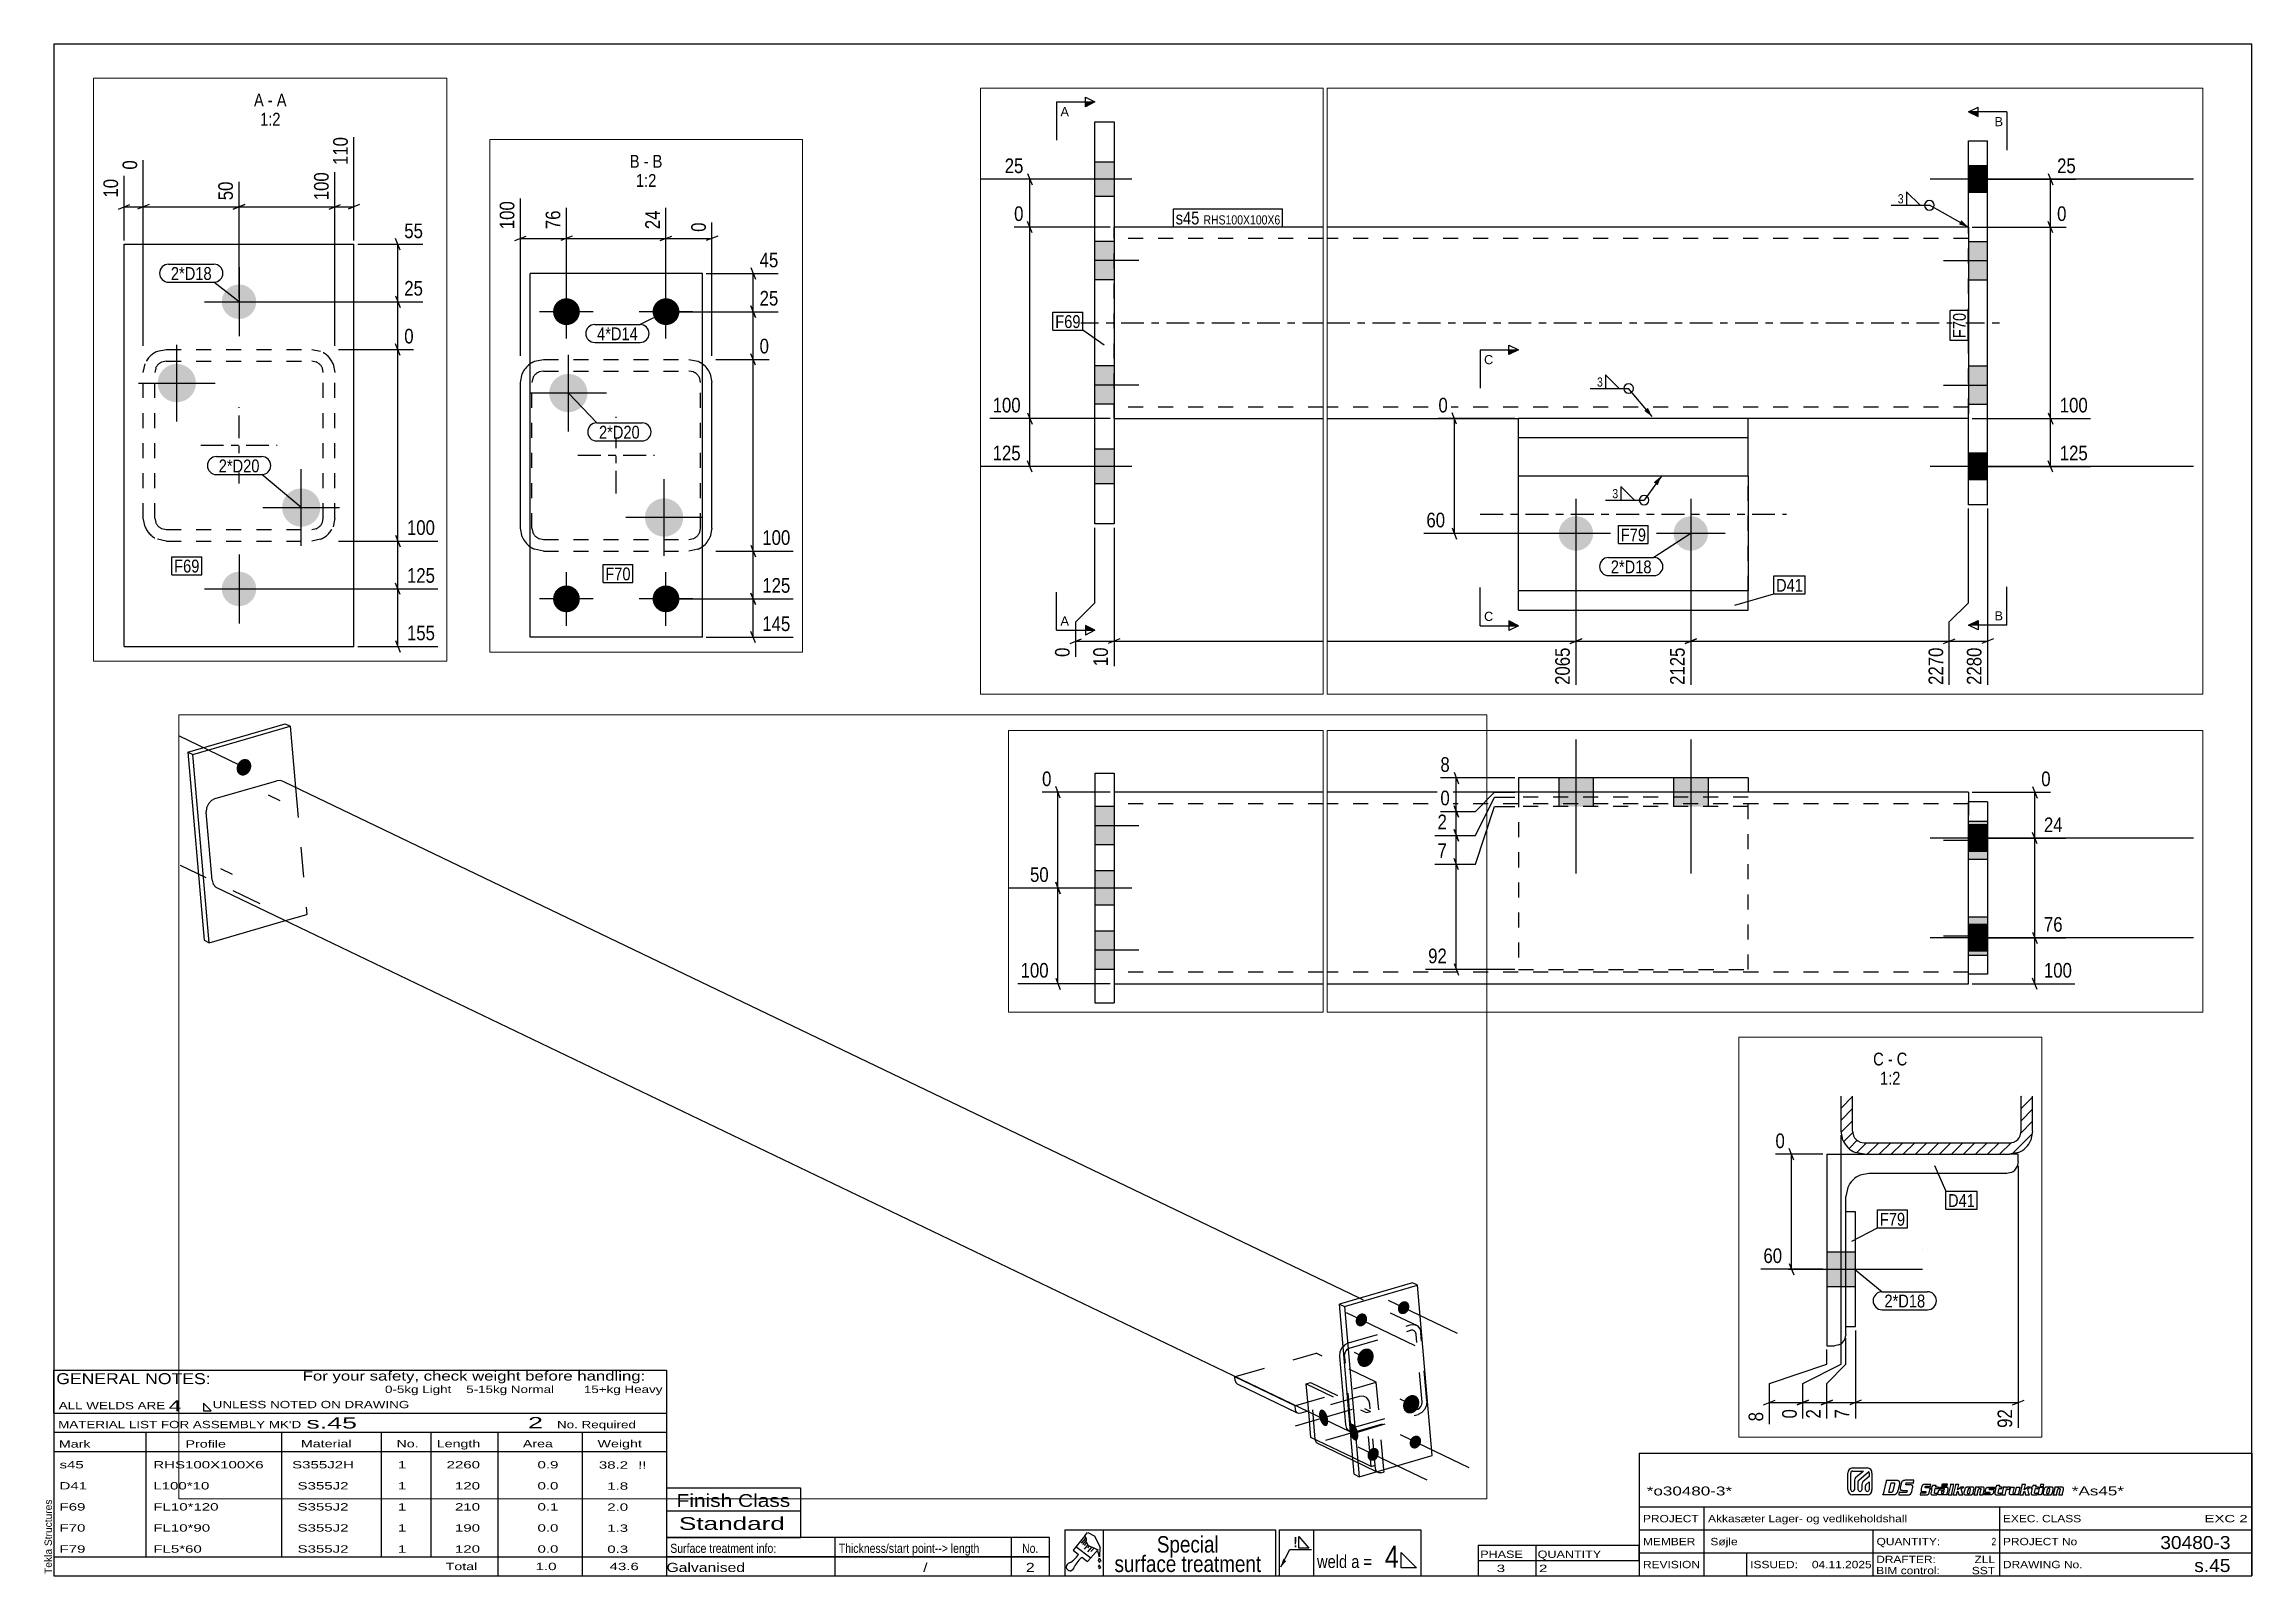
# Paper-space layout 'Layout1' of a CAD drawing. Header units: millimetres. Extents: x 2 to 579, y 5 to 405.
# The model-space entities are those that its viewports show. They can reach past a viewport. Long polylines and large blocks are cut down to what shows.
import ezdxf

# ---------------------------------------------------------------- set-up
doc = ezdxf.new("R2010")
doc.units = ezdxf.units.MM
doc.linetypes.add('DXK_LINE_DOT2', pattern=[3.9198, 1.9599, -1.9599])
doc.linetypes.add('DXK_LINE_DOT3', pattern=[5.9187, 2.979, -0.9799, 0.9799, -0.9799])
for name, color, linetype in [('GRAPHICAL_OBJECTS', 7, 'Continuous'), ('MÅLSÆTNING', 7, 'Continuous'), ('STÅL', 7, 'Continuous'), ('TEKST', 7, 'Continuous')]:
    doc.layers.add(name, color=color, linetype=linetype)
doc.layers.add('Viewport layer', color=7, linetype='Continuous', plot=False)
doc.styles.add('Arial', font='ARIAL.TTF', dxfattribs={"height": 0.2})
doc.styles.add('Arial Narrow', font='ARIALN.TTF', dxfattribs={"height": 0.2})
doc.styles.add('Arial Narrow Bold', font='ARIALNB.TTF', dxfattribs={"height": 0.2})
doc.styles.add('Arial Rounded MT Bold', font='ARLRDBD.TTF', dxfattribs={"height": 0.2})
doc.styles.add('IDAutomationHC39M', font='IDAUTOMATIONHC39M.TTF', dxfattribs={"height": 0.2})

psp = doc.layouts.get("Layout1")

# ---------------------------------------------------------------- texts
at = {"layer": 'GRAPHICAL_OBJECTS', "color": 7}
for s, height, style, width, p in [('GENERAL NOTES:', 2.8633, 'Arial Narrow', 1.4, (5.65, 55.06)), ('ALL WELDS ARE', 1.9089, 'Arial Narrow', 1.6, (6.29, 48.5)), ('UNLESS NOTED ON DRAWING', 1.9089, 'Arial Narrow', 1.6, (46.52, 48.78)), ('s.45', 2.912, 'Arial Rounded MT Bold', 1.794707, (70.97, 43.47)), ('2', 2.91, 'Arial Rounded MT Bold', 1.794707, (128.86, 43.56)), ("MATERIAL LIST FOR ASSEMBLY MK'D", 1.9089, 'Arial Narrow', 1.6, (6.15, 43.56)), ('Mark', 1.909, 'Arial Narrow', 1.7, (6.34, 38.5)), ('Profile', 1.909, 'Arial Narrow', 1.7, (39.41, 38.5)), ('Material', 1.909, 'Arial Narrow', 1.7, (69.54, 38.56)), ('No.', 1.909, 'Arial Narrow', 1.7, (94.5, 38.56)), ('Length', 1.909, 'Arial Narrow', 1.7, (105, 38.56)), ('Area', 1.909, 'Arial Narrow', 1.7, (127.5, 38.56)), ('No. Required', 1.9089, 'Arial Narrow', 1.6, (136.41, 43.56)), ('Weight', 1.909, 'Arial Narrow', 1.7, (147, 38.56)), ('PHASE', 1.909, 'Arial Narrow', 1.5, (377.5, 9.69)), ('QUANTITY', 1.909, 'Arial Narrow', 1.5, (392.5, 9.69))]:
    psp.add_text(s, height=height, dxfattribs=dict(at, style=style, width=width)).set_placement(p)
at = {"layer": 'GRAPHICAL_OBJECTS', "color": 7, "linetype": 'Continuous'}
for s, height, style, width, p in [('For your safety, check weight before handling:  ', 2.3861, 'Arial Narrow', 1.6, (70, 56)), ('0-5kg Light    5-15kg Normal        15+kg Heavy', 1.9089, 'Arial Narrow', 1.6, (91.5, 52.75)), ('4', 2.86, 'Arial Narrow', 1.794707, (35, 48)), ('s45', 1.909, 'Arial Narrow', 1.794707, (6.5, 33.06)), ('RHS100X100X6', 1.9089, 'Arial Narrow', 1.794707, (31, 33.06)), ('S355J2H', 1.909, 'Arial Narrow', 1.794707, (67.24, 33.06)), ('1', 1.91, 'Arial Narrow', 1.794707, (94.86, 33.06)), ('2260', 1.909, 'Arial Narrow', 1.794707, (107.58, 33.06)), ('0.9', 1.909, 'Arial Narrow', 1.794707, (131.32, 33.06)), ('38.2', 1.909, 'Arial Narrow', 1.794707, (147.34, 33)), ('!!', 1.909, 'Arial Narrow', 1.794707, (157.6, 33)), ('D41', 1.909, 'Arial Narrow', 1.794707, (6.5, 27.56)), ('L100*10', 1.909, 'Arial Narrow', 1.794707, (31, 27.56)), ('S355J2', 1.909, 'Arial Narrow', 1.794707, (68.66, 27.56)), ('1', 1.91, 'Arial Narrow', 1.794707, (94.86, 27.56)), ('120', 1.909, 'Arial Narrow', 1.794707, (109.77, 27.56)), ('0.0', 1.909, 'Arial Narrow', 1.794707, (131.32, 27.56)), ('1.8', 1.909, 'Arial Narrow', 1.794707, (149.53, 27.5)), ('F69', 1.909, 'Arial Narrow', 1.794707, (6.5, 22.06)), ('FL10*120', 1.909, 'Arial Narrow', 1.794707, (31, 22.06)), ('S355J2', 1.909, 'Arial Narrow', 1.794707, (68.66, 22.06)), ('1', 1.91, 'Arial Narrow', 1.794707, (94.86, 22.06)), ('210', 1.909, 'Arial Narrow', 1.794707, (109.77, 22.06)), ('0.1', 1.909, 'Arial Narrow', 1.794707, (131.32, 22.06)), ('2.0', 1.909, 'Arial Narrow', 1.794707, (149.53, 22)), ('Finish Class', 3.3405, 'Arial Narrow', 1.425378, (167.62, 23)), ('*o30480-3*', 2.333, 'IDAutomationHC39M', 1.425378, (421, 26)), ('*As45*', 2.333, 'IDAutomationHC39M', 1.425378, (532, 26.01)), ('F70', 1.909, 'Arial Narrow', 1.794707, (6.5, 16.56)), ('FL10*90', 1.909, 'Arial Narrow', 1.794707, (31, 16.56)), ('S355J2', 1.909, 'Arial Narrow', 1.794707, (68.66, 16.56)), ('1', 1.91, 'Arial Narrow', 1.794707, (94.86, 16.56)), ('190', 1.909, 'Arial Narrow', 1.794707, (109.77, 16.56)), ('0.0', 1.909, 'Arial Narrow', 1.794707, (131.32, 16.56)), ('1.3', 1.909, 'Arial Narrow', 1.794707, (149.53, 16.5)), ('Standard', 3.34, 'Arial Narrow', 1.780292, (168.26, 17)), ('PROJECT', 1.909, 'Arial Narrow', 1.425378, (420, 19)), ('Akkasæter Lager- og vedlikeholdshall', 1.9089, 'Arial Narrow', 1.425378, (437, 19)), ('EXEC. CLASS', 1.9089, 'Arial Narrow', 1.425378, (514, 19)), ('EXC 2', 1.909, 'Arial Narrow', 1.780292, (566.64, 19)), ('F79', 1.909, 'Arial Narrow', 1.794707, (6.5, 11.06)), ('FL5*60', 1.909, 'Arial Narrow', 1.794707, (31, 11.06)), ('S355J2', 1.909, 'Arial Narrow', 1.794707, (68.66, 11.06)), ('1', 1.91, 'Arial Narrow', 1.794707, (94.86, 11.06)), ('120', 1.909, 'Arial Narrow', 1.794707, (109.77, 11.06)), ('0.0', 1.909, 'Arial Narrow', 1.794707, (131.32, 11.06)), ('0.3', 1.909, 'Arial Narrow', 1.794707, (149.53, 11)), ('MEMBER', 1.909, 'Arial Narrow', 1.425378, (420, 13)), ('Søjle', 1.909, 'Arial Narrow', 1.42538, (437.61, 13)), ('QUANTITY:', 1.909, 'Arial Narrow', 1.425378, (481, 13)), ('PROJECT No', 1.909, 'Arial Narrow', 1.425378, (514, 13)), ('30480-3', 3.397, 'Arial Rounded MT Bold', 1.1, (555.09, 12)), ('Total', 1.909, 'Arial Narrow', 1.7, (107.33, 6.5)), ('1.0', 1.909, 'Arial Narrow', 1.794707, (130.83, 6.5)), ('43.6', 1.909, 'Arial Narrow', 1.794707, (150.14, 6.5)), ('Galvanised', 2.386, 'Arial Narrow', 1.5, (165, 6)), ('/', 2.39, 'Arial Narrow', 1.5, (232.03, 6)), ('2', 2.39, 'Arial Narrow', 1.5, (258.86, 6)), ('3', 1.91, 'Arial Narrow', 1.794707, (381.82, 6)), ('2', 1.91, 'Arial Narrow', 1.794707, (392.86, 6)), ('REVISION', 1.909, 'Arial Narrow', 1.425378, (420, 7)), ('ISSUED:', 1.909, 'Arial Narrow', 1.425378, (448, 7)), ('04.11.2025', 1.909, 'Arial Narrow', 1.425378, (464.11, 7)), ('DRAFTER:', 1.909, 'Arial Narrow', 1.425378, (480.91, 8.35)), ('BIM control:', 1.9089, 'Arial Narrow', 1.425378, (480.9, 5.44)), ('SST', 1.909, 'Arial Narrow', 1.425378, (505.88, 5.43)), ('ZLL', 1.909, 'Arial Narrow', 1.425378, (506.58, 8.35)), ('DRAWING No.', 1.9089, 'Arial Narrow', 1.425378, (514, 7)), ('s.45', 3.397, 'Arial Rounded MT Bold', 1.1, (563.96, 6))]:
    psp.add_text(s, height=height, dxfattribs=dict(at, style=style, width=width)).set_placement(p)
at = {"layer": 'GRAPHICAL_OBJECTS', "color": 174, "linetype": 'Continuous', "style": 'Arial'}
psp.add_text('Tekla Structures', height=1.9102, rotation=90, dxfattribs=at).set_placement((4.5, 5.5))
at = {"layer": 'GRAPHICAL_OBJECTS', "color": 7, "linetype": 'Continuous', "style": 'Arial Narrow'}
for s, height, p in [('Surface treatment info:', 2.3861, (166, 11)), ('Thickness/start point--> length', 2.3861, (210, 11)), ('Special', 4.295, (293.07, 11.08)), ('4', 5.73, (352.61, 7.11)), ('2', 1.91, (511.03, 13)), ('surface treatment', 4.2949, (282, 6)), ('weld a =', 3.34, (334.88, 7.06))]:
    psp.add_text(s, height=height, dxfattribs=at).set_placement(p)
at = {"layer": 'GRAPHICAL_OBJECTS', "color": 7, "style": 'Arial Narrow'}
psp.add_text('No.', height=2.386, dxfattribs=at).set_placement((257.87, 11))
at = {"layer": 'GRAPHICAL_OBJECTS', "color": 2, "linetype": 'Continuous', "style": 'Arial Narrow Bold', "width": 0.99921}
psp.add_text('!', height=2.73, dxfattribs=at).set_placement((328.73, 12.42))

msp = doc.modelspace()

# ---------------------------------------------------------------- hatches: boundary and pattern name
at = {"layer": 'STÅL', "linetype": 'Continuous'}
for points in [[(6586.4, 767.2), (6587.3, 768.8), (6588.5, 770.2), (6589.9, 771.4), (6591.4, 772.2), (6593, 772.6), (6594.6, 772.7), (6596.2, 772.4), (6597.5, 771.8), (6598.7, 770.8), (6599.6, 769.5), (6600.3, 767.9), (6600.6, 766.2), (6600.6, 764.4), (6600.2, 762.6), (6599.6, 760.9), (6598.6, 759.2), (6597.4, 757.8), (6596, 756.7), (6594.5, 755.9), (6592.9, 755.4), (6591.3, 755.3), (6589.8, 755.6), (6588.4, 756.3), (6587.2, 757.3), (6586.3, 758.6), (6585.7, 760.1), (6585.3, 761.8), (6585.4, 763.6), (6585.7, 765.5)], [(32347.9, 277.9), (32347.9, 259.9), (32357.9, 259.9), (32357.9, 277.9)], [(34617.9, 275.9), (34617.9, 261.9), (34627.9, 261.9), (34627.9, 275.9)], [(34617.9, 275.9), (34617.9, 261.9), (34627.9, 261.9), (34627.9, 275.9)], [(32347.9, 236.4), (32347.9, 216.4), (32357.9, 216.4), (32357.9, 236.4)], [(34627.9, 216.4), (34627.9, 236.4), (34617.9, 236.4), (34617.9, 216.4)], [(7799.2, 202), (7799.9, 203.3), (7800.8, 204.4), (7801.9, 205.2), (7803.1, 205.9), (7804.4, 206.2), (7805.6, 206.3), (7806.8, 206.1), (7807.8, 205.6), (7808.8, 204.8), (7809.5, 203.8), (7810, 202.6), (7810.2, 201.3), (7810.2, 199.9), (7810, 198.4), (7809.4, 197.1), (7808.7, 195.8), (7807.8, 194.7), (7806.7, 193.8), (7805.5, 193.2), (7804.2, 192.8), (7803, 192.8), (7801.8, 193), (7800.7, 193.5), (7799.8, 194.3), (7799.1, 195.3), (7798.6, 196.5), (7798.4, 197.8), (7798.4, 199.2), (7798.6, 200.6)], [(18478.3, 196.8, -1), (18478.3, 178.8, -1)], [(7755.1, 189.2), (7755.8, 190.5), (7756.8, 191.6), (7757.8, 192.5), (7759, 193.1), (7760.3, 193.5), (7761.5, 193.5), (7762.7, 193.3), (7763.8, 192.8), (7764.7, 192), (7765.4, 191), (7765.9, 189.8), (7766.1, 188.5), (7766.1, 187.1), (7765.9, 185.7), (7765.3, 184.3), (7764.6, 183), (7763.7, 181.9), (7762.6, 181.1), (7761.4, 180.4), (7760.2, 180.1), (7758.9, 180), (7757.7, 180.2), (7756.7, 180.7), (7755.7, 181.5), (7755, 182.5), (7754.5, 183.7), (7754.3, 185), (7754.3, 186.4), (7754.6, 187.9)], [(13087.5, 177.8, -1), (13101.5, 177.8, -1)], [(13139.5, 177.8, -1), (13153.5, 177.8, -1)], [(32347.9, 171.4), (32347.9, 151.4), (32357.9, 151.4), (32357.9, 171.4)], [(34627.9, 151.4), (34627.9, 171.4), (34617.9, 171.4), (34617.9, 151.4)], [(7757.2, 150.7), (7758.3, 152.5), (7759.6, 154.1), (7761.1, 155.4), (7762.8, 156.3), (7764.6, 156.8), (7766.4, 156.9), (7768.1, 156.6), (7769.6, 155.8), (7770.9, 154.7), (7772, 153.3), (7772.7, 151.6), (7773, 149.7), (7773, 147.7), (7772.6, 145.6), (7771.9, 143.7), (7770.8, 141.9), (7769.5, 140.3), (7767.9, 139.1), (7766.2, 138.2), (7764.5, 137.6), (7762.7, 137.6), (7761, 137.9), (7759.5, 138.6), (7758.2, 139.7), (7757.1, 141.2), (7756.4, 142.9), (7756.1, 144.8), (7756.1, 146.8), (7756.5, 148.8)], [(18435.8, 145.3, -1), (18455.8, 145.3, -1)], [(13095.5, 125.3, -1), (13095.5, 145.3, -1)], [(32347.9, 127.9), (32347.9, 109.9), (32357.9, 109.9), (32357.9, 127.9)], [(26329.6, 122.3), (26311.6, 122.3), (26311.6, 112.3), (26329.6, 112.3)], [(26389.6, 122.3), (26371.6, 122.3), (26371.6, 112.3), (26389.6, 112.3)], [(34617.9, 125.9), (34617.9, 111.9), (34627.9, 111.9), (34627.9, 125.9)], [(34617.9, 125.9), (34617.9, 111.9), (34627.9, 111.9), (34627.9, 125.9)], [(7804.9, 102.2), (7806, 104), (7807.3, 105.5), (7808.9, 106.8), (7810.6, 107.7), (7812.3, 108.2), (7814.1, 108.3), (7815.8, 108), (7817.3, 107.3), (7818.6, 106.1), (7819.7, 104.7), (7820.4, 103), (7820.7, 101.1), (7820.7, 99.1), (7820.3, 97.1), (7819.6, 95.1), (7818.5, 93.3), (7817.2, 91.8), (7815.6, 90.5), (7813.9, 89.6), (7812.2, 89.1), (7810.4, 89), (7808.7, 89.3), (7807.2, 90.1), (7805.9, 91.2), (7804.8, 92.6), (7804.1, 94.3), (7803.8, 96.2), (7803.8, 98.2), (7804.2, 100.2)], [(24255.6, 107.3), (24255.6, 87.3), (24265.6, 87.3), (24265.6, 107.3)], [(26329.6, 112.3), (26311.6, 112.3), (26311.6, 107.3), (26329.6, 107.3)], [(26389.6, 112.3), (26371.6, 112.3), (26371.6, 107.3), (26389.6, 107.3)], [(56, 78.7), (56, 96.7), (46, 96.7), (46, 78.7)], [(56, 78.7), (56, 96.7), (46, 96.7), (46, 78.7)], [(61, 78.7), (61, 96.7), (56, 96.7), (56, 78.7)], [(61, 78.7), (61, 96.7), (56, 96.7), (56, 78.7)], [(7724.9, 85.7), (7725.3, 83.8), (7725.5, 82), (7725.6, 80.4), (7725.4, 78.9), (7725, 77.6), (7724.4, 76.6), (7723.7, 76), (7722.9, 75.8), (7721.9, 75.9), (7720.9, 76.4), (7719.9, 77.3), (7719, 78.5), (7718.1, 79.9), (7717.3, 81.5), (7716.7, 83.3), (7716.3, 85.1), (7716.1, 86.9), (7716, 88.6), (7716.2, 90.1), (7716.6, 91.4), (7717.2, 92.3), (7717.9, 93), (7718.7, 93.2), (7719.7, 93.1), (7720.7, 92.6), (7721.7, 91.7), (7722.6, 90.5), (7723.5, 89.1), (7724.3, 87.4)], [(26535.6, 79.8), (26535.6, 99.8), (26525.6, 99.8), (26525.6, 79.8)], [(26525.6, 97.8), (26525.6, 83.8), (26535.6, 83.8), (26535.6, 97.8)], [(26525.6, 97.8), (26525.6, 83.8), (26535.6, 83.8), (26535.6, 97.8)], [(34421.9, 83.9, -1), (34403.9, 83.9, -1)], [(34481.9, 83.9, -1), (34463.9, 83.9, -1)], [(18500.8, 80.3, -1), (18520.8, 80.3, -1)], [(7756.3, 70.6), (7756.7, 68.8), (7757, 67), (7757, 65.3), (7756.8, 63.8), (7756.4, 62.5), (7755.9, 61.5), (7755.2, 60.9), (7754.3, 60.7), (7753.4, 60.8), (7752.4, 61.3), (7751.4, 62.2), (7750.4, 63.4), (7749.5, 64.8), (7748.8, 66.4), (7748.2, 68.2), (7747.7, 70), (7747.5, 71.8), (7747.5, 73.5), (7747.7, 75), (7748, 76.3), (7748.6, 77.3), (7749.3, 77.9), (7750.2, 78.1), (7751.1, 78), (7752.1, 77.5), (7753.1, 76.6), (7754, 75.4), (7754.9, 74), (7755.7, 72.3)], [(13145.5, 60.3, -1), (13145.5, 80.3, -1)], [(24265.6, 55.8), (24265.6, 73.8), (24255.6, 73.8), (24255.6, 55.8)], [(24265.6, 55.8), (24265.6, 73.8), (24255.6, 73.8), (24255.6, 55.8)], [(7811.4, 61.6), (7812.2, 62.8), (7813.1, 63.9), (7814.2, 64.8), (7815.4, 65.5), (7816.6, 65.8), (7817.9, 65.9), (7819.1, 65.7), (7820.1, 65.1), (7821.1, 64.4), (7821.8, 63.4), (7822.3, 62.2), (7822.5, 60.8), (7822.5, 59.4), (7822.2, 58), (7821.7, 56.7), (7821, 55.4), (7820, 54.3), (7819, 53.4), (7817.8, 52.8), (7816.5, 52.4), (7815.3, 52.4), (7814.1, 52.6), (7813, 53.1), (7812.1, 53.9), (7811.4, 54.9), (7810.9, 56.1), (7810.6, 57.4), (7810.7, 58.8), (7810.9, 60.2)], [(7767.4, 48.8), (7768.1, 50.1), (7769, 51.2), (7770.1, 52), (7771.3, 52.7), (7772.6, 53), (7773.8, 53.1), (7775, 52.9), (7776, 52.4), (7777, 51.6), (7777.7, 50.6), (7778.2, 49.4), (7778.4, 48.1), (7778.4, 46.7), (7778.1, 45.2), (7777.6, 43.9), (7776.9, 42.6), (7776, 41.5), (7774.9, 40.6), (7773.7, 40), (7772.4, 39.6), (7771.2, 39.6), (7770, 39.8), (7768.9, 40.3), (7768, 41.1), (7767.3, 42.1), (7766.8, 43.3), (7766.6, 44.6), (7766.6, 46), (7766.8, 47.4)], [(18478.3, 46.8, -1), (18478.3, 28.8, -1)], [(26535.6, 29.8), (26535.6, 49.8), (26525.6, 49.8), (26525.6, 29.8)], [(13087.5, 27.8, -1), (13101.5, 27.8, -1)], [(13139.5, 27.8, -1), (13153.5, 27.8, -1)], [(24255.6, 42.3), (24255.6, 22.3), (24265.6, 22.3), (24265.6, 42.3)], [(26525.6, 45.8), (26525.6, 31.8), (26535.6, 31.8), (26535.6, 45.8)], [(26525.6, 45.8), (26525.6, 31.8), (26535.6, 31.8), (26535.6, 45.8)]]:
    msp.add_hatch(color=96, dxfattribs=at).paths.add_polyline_path(points)
h = msp.add_hatch(dxfattribs=at)
h.set_pattern_fill('', scale=1.4, style=0, pattern_type=0)
h.set_pattern_definition([(45, (53.5, 178.105), (-3.14309, 3.14309), [])])
h.paths.add_polyline_path([(59.5, 178.1), (53.5, 178.1), (53.5, 159.7), (54.4, 155.1), (57, 151.2), (60.9, 148.6), (65.5, 147.7), (141.5, 147.7), (146.1, 148.6), (150, 151.2), (152.6, 155.1), (153.5, 159.7), (153.5, 178.1), (147.5, 178.1), (147.5, 159.7), (147, 157.4), (145.7, 155.4), (143.8, 154.1), (141.5, 153.7), (65.5, 153.7), (63.2, 154.1), (61.3, 155.4), (60, 157.4), (59.5, 159.7)])
at = {"layer": 'TEKST', "linetype": 'Continuous'}
for color, points in [(30, [(32342.9, 306.8), (32342.9, 309.3), (32347.9, 309.3)]), (30, [(34622.9, 304.1), (34622.9, 301.6), (34617.9, 304.1)]), (3, [(34614.2, 247.5), (34617.9, 243.9), (34613, 245.3)]), (30, [(34377.9, 177.3), (34377.9, 179.8), (34382.9, 179.8)]), (3, [(34450.5, 149.5), (34452.7, 144.9), (34448.6, 147.9)]), (3, [(34453.5, 110.6), (34457.5, 113.9), (34455.6, 109.1)]), (30, [(32342.9, 33.3), (32342.9, 35.8), (32347.9, 33.3)]), (30, [(34377.9, 35.7), (34377.9, 38.2), (34382.9, 35.7)]), (30, [(34622.9, 38.5), (34622.9, 36), (34617.9, 36)])]:
    msp.add_hatch(color=color, dxfattribs=at).paths.add_polyline_path(points)

# ---------------------------------------------------------------- linework, layer by layer
at = {"layer": 'MÅLSÆTNING', "color": 7, "linetype": 'Continuous'}
for p, q in [((18538.3, 219.8), (18538.3, 273.8)), ((32355.9, 268.9), (32300.8, 268.9)), ((32312.7, 271.9), (32315.1, 265.9)), ((32313.9, 243.9), (32313.9, 268.9)), ((34619.9, 268.9), (34673.9, 268.9)), ((34659.6, 271.9), (34662, 265.9)), ((34660.8, 243.9), (34660.8, 268.9)), ((18428.3, 164.8), (18428.3, 261.7)), ((18428.3, 164.8), (18428.3, 261.7)), ((18528.3, 164.8), (18528.3, 255.4)), ((18418.3, 219.8), (18418.3, 253.5)), ((18478.3, 189.8), (18478.3, 250.5)), ((18478.3, 189.8), (18478.3, 250.5)), ((32355.9, 243.9), (32305.7, 243.9)), ((32355.9, 243.9), (32305.7, 243.9)), ((32315.1, 240.9), (32312.7, 246.9)), ((32315.1, 240.9), (32312.7, 246.9)), ((32313.9, 143.9), (32313.9, 243.9)), ((34619.9, 243.9), (34669, 243.9)), ((34619.9, 243.9), (34669, 243.9)), ((34662, 240.9), (34659.6, 246.9)), ((34662, 240.9), (34659.6, 246.9)), ((13070.5, 154.8), (13070.5, 237)), ((13094.5, 179.8), (13094.5, 232.1)), ((13094.5, 179.8), (13094.5, 232.1)), ((13146.5, 179.8), (13146.5, 232.1)), ((13146.5, 179.8), (13146.5, 232.1)), ((18415.3, 236.2), (18421.3, 238.6)), ((18418.3, 237.4), (18428.3, 237.4)), ((18431.3, 238.6), (18425.3, 236.2)), ((18431.3, 238.6), (18425.3, 236.2)), ((18428.3, 237.4), (18478.3, 237.4)), ((18481.3, 238.6), (18475.3, 236.2)), ((18475.3, 236.2), (18481.3, 238.6)), ((18478.3, 237.4), (18528.3, 237.4)), ((18525.3, 236.2), (18531.3, 238.6)), ((18541.3, 238.6), (18535.3, 236.2)), ((13170.5, 154.8), (13170.5, 224.3)), ((18562.4, 214.8), (18560, 220.8)), ((13067.5, 214.9), (13073.5, 217.3)), ((13070.5, 216.1), (13094.5, 216.1)), ((13097.5, 217.3), (13091.5, 214.9)), ((13097.5, 217.3), (13091.5, 214.9)), ((13094.5, 216.1), (13146.5, 216.1)), ((13143.5, 214.9), (13149.5, 217.3)), ((13143.5, 214.9), (13149.5, 217.3)), ((13146.5, 216.1), (13170.5, 216.1)), ((13173.5, 217.3), (13167.5, 214.9)), ((18540.3, 217.8), (18574.3, 217.8)), ((18561.2, 187.8), (18561.2, 217.8)), ((13167.5, 197.8), (13205.1, 197.8)), ((13190.8, 200.8), (13193.2, 194.8)), ((13192, 177.8), (13192, 197.8)), ((18480.3, 187.8), (18574.3, 187.8)), ((18480.3, 187.8), (18574.3, 187.8)), ((18560, 190.8), (18562.4, 184.8)), ((18560, 190.8), (18562.4, 184.8)), ((18561.2, 162.8), (18561.2, 187.8)), ((13148.5, 177.8), (13205.1, 177.8)), ((13148.5, 177.8), (13205.1, 177.8)), ((13193.2, 174.8), (13190.8, 180.8)), ((13190.8, 180.8), (13193.2, 174.8)), ((13192, 152.8), (13192, 177.8)), ((18530.3, 162.8), (18569.4, 162.8)), ((18530.3, 162.8), (18569.4, 162.8)), ((18562.4, 159.8), (18560, 165.8)), ((18562.4, 159.8), (18560, 165.8)), ((28.7, 144.7), (26.3, 150.7)), ((53.5, 38), (53.5, 157.7)), ((53.5, 38), (53.5, 157.7)), ((13172.5, 152.8), (13200.3, 152.8)), ((13172.5, 152.8), (13200.3, 152.8)), ((13193.2, 149.8), (13190.8, 155.8)), ((13193.2, 149.8), (13190.8, 155.8)), ((13192, 52.8), (13192, 152.8)), ((44, 147.7), (19.2, 147.7)), ((27.5, 87.7), (27.5, 147.7)), ((146, 141.7), (146, 4.8)), ((32355.9, 143.9), (32293, 143.9)), ((32355.9, 143.9), (32293, 143.9)), ((32312.7, 146.9), (32315.1, 140.9)), ((32312.7, 146.9), (32315.1, 140.9)), ((32313.9, 118.9), (32313.9, 143.9)), ((34380.9, 143.9), (34341.1, 143.9)), ((34350.6, 140.9), (34348.2, 146.9)), ((34349.4, 83.9), (34349.4, 143.9)), ((34619.9, 143.9), (34681.7, 143.9)), ((34659.6, 146.9), (34662, 140.9)), ((34660.8, 118.9), (34660.8, 143.9)), ((24237.5, 111.8), (24235.1, 117.8)), ((26288.6, 122.3), (26249.8, 122.3)), ((26256.9, 125.3), (26259.3, 119.3)), ((26559, 117.8), (26561.4, 111.8)), ((32355.9, 118.9), (32293, 118.9)), ((32315.1, 115.9), (32312.7, 121.9)), ((34619.9, 118.9), (34681.7, 118.9)), ((34662, 115.9), (34659.6, 121.9)), ((24263.6, 114.8), (24228, 114.8)), ((24236.3, 64.8), (24236.3, 114.8)), ((26268.1, 104.8), (26278.1, 114.8)), ((26268.1, 104.8), (26278.1, 114.8)), ((26268.1, 92.3), (26278.1, 112.3)), ((26268.1, 92.3), (26278.1, 112.3)), ((26268.1, 77.3), (26278.1, 107.3)), ((26268.1, 77.3), (26278.1, 107.3)), ((26278.1, 114.8), (26288.6, 114.8)), ((26278.1, 114.8), (26288.6, 114.8)), ((26278.1, 112.3), (26288.6, 112.3)), ((26278.1, 112.3), (26288.6, 112.3)), ((26278.1, 107.3), (26288.6, 107.3)), ((26278.1, 107.3), (26288.6, 107.3)), ((26527.6, 114.8), (26568.4, 114.8)), ((26560.2, 90.8), (26560.2, 114.8)), ((26246.9, 92.3), (26268.1, 92.3)), ((26256.9, 95.3), (26259.3, 89.3)), ((26258.1, 77.3), (26258.1, 92.3)), ((26561.4, 87.8), (26559, 93.8)), ((26561.4, 87.8), (26559, 93.8)), ((34617.9, 47.7), (34617.9, 96.9)), ((34617.9, 47.7), (34617.9, 96.9)), ((34627.9, 96.9), (34627.9, 4.8)), ((44, 87.7), (11.5, 87.7)), ((26.3, 90.7), (28.7, 84.7)), ((26527.6, 90.8), (26576.2, 90.8)), ((26527.6, 90.8), (26576.2, 90.8)), ((26560.2, 38.8), (26560.2, 90.8)), ((32347.9, 47.7), (32347.9, 86.9)), ((32357.9, 86.9), (32357.9, 14.6)), ((32357.9, 86.9), (32357.9, 14.6)), ((34410.9, 83.9), (34333.4, 83.9)), ((34348.2, 86.9), (34350.6, 80.9)), ((34412.9, 81.9), (34412.9, 4.8)), ((34472.9, 81.9), (34472.9, 4.8)), ((26246.9, 77.3), (26268.1, 77.3)), ((26246.9, 77.3), (26268.1, 77.3)), ((26259.3, 74.3), (26256.9, 80.3)), ((26259.3, 74.3), (26256.9, 80.3)), ((26258.1, 22.3), (26258.1, 77.3)), ((18530.3, 62.8), (18582.1, 62.8)), ((18560, 65.8), (18562.4, 59.8)), ((18561.2, 37.8), (18561.2, 62.8)), ((24253.6, 64.8), (24220.2, 64.8)), ((24253.6, 64.8), (24220.2, 64.8)), ((24235.1, 67.8), (24237.5, 61.8)), ((24237.5, 61.8), (24235.1, 67.8)), ((24236.3, 14.8), (24236.3, 64.8)), ((56, 38), (56, 51.7)), ((56, 38), (56, 51.7)), ((61, 55.7), (61, 9.7)), ((61, 55.7), (61, 9.7)), ((13172.5, 52.8), (13212.9, 52.8)), ((13172.5, 52.8), (13212.9, 52.8)), ((13190.8, 55.8), (13193.2, 49.8)), ((13190.8, 55.8), (13193.2, 49.8)), ((13192, 27.8), (13192, 52.8)), ((32337.9, 37.7), (32347.9, 47.7)), ((34607.9, 37.7), (34617.9, 47.7)), ((34607.9, 37.7), (34617.9, 47.7)), ((16, 28), (46, 38)), ((33.5, 28), (53.5, 38)), ((33.5, 28), (53.5, 38)), ((46, 38), (46, 45.7)), ((46, 28), (56, 38)), ((46, 28), (56, 38)), ((18480.3, 37.8), (18582.1, 37.8)), ((18480.3, 37.8), (18582.1, 37.8)), ((18562.4, 34.8), (18560, 40.8)), ((18562.4, 34.8), (18560, 40.8)), ((18561.2, 7.8), (18561.2, 37.8)), ((26527.6, 38.8), (26576.2, 38.8)), ((26527.6, 38.8), (26576.2, 38.8)), ((26559, 41.8), (26561.4, 35.8)), ((26559, 41.8), (26561.4, 35.8)), ((26560.2, 14.8), (26560.2, 38.8)), ((32337.9, 19.4), (32337.9, 37.7)), ((34607.9, 4.8), (34607.9, 37.7)), ((34607.9, 4.8), (34607.9, 37.7)), ((16, 6.8), (16, 28)), ((33.5, 9.7), (33.5, 28)), ((46, 9.7), (46, 28)), ((13148.5, 27.8), (13212.9, 27.8)), ((13148.5, 27.8), (13212.9, 27.8)), ((13193.2, 24.8), (13190.8, 30.8)), ((13190.8, 30.8), (13193.2, 24.8)), ((13192, 7.8), (13192, 27.8)), ((26256.9, 25.3), (26259.3, 19.3)), ((32334.9, 26.5), (32340.9, 28.9)), ((32337.9, 27.7), (32357.9, 27.7)), ((32360.9, 28.9), (32354.9, 26.5)), ((32360.9, 28.9), (32354.9, 26.5)), ((32357.9, 27.7), (34412.9, 27.7)), ((34409.9, 26.5), (34415.9, 28.9)), ((34469.9, 26.5), (34475.9, 28.9)), ((34604.9, 26.5), (34610.9, 28.9)), ((34607.9, 27.7), (34627.9, 27.7)), ((34630.9, 28.9), (34624.9, 26.5)), ((13, 16.8), (19, 19.2)), ((30.5, 16.8), (36.5, 19.2)), ((43, 16.8), (49, 19.2)), ((46, 18), (61, 18)), ((64, 19.2), (58, 16.8)), ((64, 19.2), (58, 16.8)), ((61, 18), (146, 18)), ((143, 16.8), (149, 19.2)), ((24263.6, 14.8), (24215.3, 14.8)), ((24235.1, 17.8), (24237.5, 11.8)), ((26288.6, 22.3), (26242, 22.3)), ((26527.6, 14.8), (26581.1, 14.8)), ((26561.4, 11.8), (26559, 17.8)), ((13167.5, 7.8), (13212.9, 7.8)), ((13193.2, 4.8), (13190.8, 10.8)), ((18540.3, 7.8), (18582.1, 7.8)), ((18560, 10.8), (18562.4, 4.8))]:
    msp.add_line(p, q, dxfattribs=at)
at = {"layer": 'STÅL', "color": 2, "linetype": 'Continuous'}
for p, q in [((6534.4, 779.9), (6636.1, 809.4)), ((6636.1, 809.4), (6641.4, 806.9)), ((6539.6, 777.4), (6641.4, 806.9)), ((6641.4, 806.9), (6647, 742.9)), ((6534.4, 779.9), (6551.6, 583.3)), ((6534.4, 779.9), (6539.6, 777.4)), ((6556.8, 580.8), (6539.6, 777.4)), ((6562.8, 731.3), (6627.2, 750)), ((6631.2, 750.2), (6627.2, 750)), ((6634.7, 748.8), (6631.2, 750.2)), ((7758.3, 209.4), (6634.7, 748.8)), ((6559, 729.3), (6555.9, 725.9)), ((6562.8, 731.3), (6559, 729.3)), ((6554, 721.6), (6553.6, 717.1)), ((6559.8, 646), (6553.6, 717.1)), ((6555.9, 725.9), (6554, 721.6)), ((6559.8, 646), (6561, 641.9)), ((6561, 641.9), (6563.5, 638.9)), ((6563.5, 638.9), (7747.6, 70.5)), ((6556.8, 580.8), (6636.5, 603.9)), ((6551.6, 583.3), (6556.8, 580.8)), ((32347.9, 298.9), (32357.9, 298.9)), ((32347.9, 88.9), (32347.9, 298.9)), ((32357.9, 298.9), (32357.9, 88.9)), ((34617.9, 241.4), (34617.9, 288.9)), ((34617.9, 288.9), (34627.9, 288.9)), ((34627.9, 98.9), (34627.9, 288.9)), ((32467.2, 243.9), (32357.9, 243.9)), ((34617.9, 243.9), (34282.9, 243.9)), ((34617.9, 241.4), (34617.9, 240.4)), ((34617.9, 240.4), (34617.9, 231.9)), ((34617.9, 231.9), (34617.9, 146.5)), ((7813.5, 225.4), (7737.2, 203.3)), ((7742.5, 200.8), (7818.8, 222.9)), ((7818.8, 222.9), (7813.5, 225.4)), ((7834.3, 45.1), (7818.8, 222.9)), ((18418.3, 7.8), (18418.3, 217.8)), ((18418.3, 217.8), (18538.3, 217.8)), ((18538.3, 7.8), (18538.3, 217.8)), ((7737.2, 203.3), (7742.5, 200.8)), ((7752.8, 25.5), (7737.2, 203.3)), ((7742.5, 200.8), (7758, 22.9)), ((13075.5, 7.8), (13075.5, 197.8)), ((13165.5, 197.8), (13075.5, 197.8)), ((13165.5, 7.8), (13165.5, 197.8)), ((53.5, 159.7), (53.5, 178.1)), ((59.5, 159.7), (59.5, 178.1)), ((147.5, 159.7), (147.5, 178.1)), ((153.5, 159.7), (153.5, 178.1)), ((54.4, 155.1), (53.5, 159.7)), ((59.5, 159.7), (60, 157.4)), ((63.2, 154.1), (65.5, 153.7)), ((65.5, 153.7), (141.5, 153.7)), ((141.5, 153.7), (143.8, 154.1)), ((147, 157.4), (147.5, 159.7)), ((153.5, 159.7), (152.6, 155.1)), ((7737.7, 148.7), (7738.1, 153.3)), ((7738.1, 153.3), (7739.9, 157.5)), ((7741.1, 158.8), (7739.9, 157.5)), ((46, 147.7), (46, 47.7)), ((46, 147.7), (65.5, 147.7)), ((65.5, 147.7), (60.9, 148.6)), ((65.5, 147.7), (141.5, 147.7)), ((146.1, 148.6), (141.5, 147.7)), ((146, 147.7), (141.5, 147.7)), ((146, 143.7), (145.5, 141.4)), ((146, 143.7), (146, 147.7)), ((7743.9, 77.6), (7737.7, 148.7)), ((13070.5, 140.8), (13071.4, 145.4)), ((13070.5, 64.8), (13070.5, 140.8)), ((13169.6, 145.4), (13170.5, 140.8)), ((13170.5, 64.8), (13170.5, 140.8)), ((32357.9, 143.9), (32467.2, 143.9)), ((34282.9, 143.9), (34382.9, 143.9)), ((34382.9, 113.9), (34382.9, 143.9)), ((34502.9, 143.9), (34382.9, 143.9)), ((34502.9, 113.9), (34502.9, 143.9)), ((34617.9, 143.9), (34502.9, 143.9)), ((34617.9, 98.9), (34617.9, 146.5)), ((56.9, 130.3), (56, 125.7)), ((68, 137.7), (63.4, 136.8)), ((140, 137.7), (68, 137.7)), ((142.3, 138.1), (140, 137.7)), ((7628.1, 127.3), (7628.8, 127.5)), ((7691, 97.1), (7628.1, 127.3)), ((7628.4, 123.6), (7628.1, 127.3)), ((34502.9, 133.9), (34382.9, 133.9)), ((56, 53.7), (56, 125.7)), ((56, 57.7), (56, 117.7)), ((61, 117.7), (56, 117.7)), ((61, 57.7), (61, 117.7)), ((7628.4, 123.6), (7629, 121.5)), ((7629, 121.5), (7630.3, 120)), ((7630.3, 120), (7693.1, 89.8)), ((24255.6, 124.8), (24265.6, 124.8)), ((24255.6, 124.8), (24255.6, 4.8)), ((24265.6, 124.8), (24265.6, 4.8)), ((26290.6, 122.3), (26290.6, 114.8)), ((26410.6, 122.3), (26290.6, 122.3)), ((26410.6, 122.3), (26410.6, 114.8)), ((24374.9, 114.8), (24265.6, 114.8)), ((26525.6, 114.8), (26190.6, 114.8)), ((26525.6, 114.8), (26525.6, 113.9)), ((26525.6, 113.9), (26525.6, 109.8)), ((26525.6, 19.8), (26525.6, 109.8)), ((26535.6, 109.8), (26525.6, 109.8)), ((26535.6, 109.8), (26535.6, 19.8)), ((34382.9, 53.9), (34382.9, 113.9)), ((34502.9, 113.9), (34382.9, 113.9)), ((34502.9, 113.9), (34502.9, 53.9)), ((7691, 97.1), (7691.7, 97.3)), ((7691.3, 93.4), (7691, 97.1)), ((7691.9, 91.3), (7691.3, 93.4)), ((34627.9, 98.9), (34617.9, 98.9)), ((7693.1, 89.8), (7691.9, 91.3)), ((7694.9, 89.1), (7693.1, 89.8)), ((7696.9, 89.2), (7694.9, 89.1)), ((7704.2, 91.3), (7696.9, 89.2)), ((7707.5, 63.9), (7705.2, 90.8)), ((32357.9, 88.9), (32347.9, 88.9)), ((7745, 73.5), (7743.9, 77.6)), ((7747.6, 70.5), (7745, 73.5)), ((7748.9, 69.9), (7747.6, 70.5)), ((56, 57.7), (61, 57.7)), ((7751.3, 43), (7707.5, 63.9)), ((7712.1, 61.4), (7712.1, 61.8)), ((7712.1, 61.4), (7712.7, 59.4)), ((7712.7, 59.4), (7713.9, 57.9)), ((7751.5, 39.9), (7713.9, 57.9)), ((13071.4, 60.2), (13070.5, 64.8)), ((13170.5, 64.8), (13169.6, 60.2)), ((46, 47.7), (50, 47.7)), ((52.3, 48.1), (50, 47.7)), ((56, 53.7), (55.5, 51.4)), ((34382.9, 44.4), (34382.9, 53.9)), ((34502.9, 53.9), (34382.9, 53.9)), ((34502.9, 43.9), (34502.9, 53.9)), ((7758, 22.9), (7834.3, 45.1)), ((34382.9, 43.9), (34382.9, 44.4)), ((34382.9, 43.9), (34502.9, 43.9)), ((7752.8, 25.5), (7758, 22.9)), ((7776.8, 27.7), (7775.9, 28.1)), ((7776.8, 27.7), (7776.4, 28.3)), ((7778.6, 27), (7776.8, 27.7)), ((7780.6, 27.1), (7778.6, 27)), ((7780.6, 27.1), (7783.9, 28.1)), ((7783.9, 28.1), (7783.7, 30.4)), ((24265.6, 14.8), (24374.9, 14.8)), ((26190.6, 14.8), (26525.6, 14.8)), ((26535.6, 19.8), (26525.6, 19.8)), ((26525.6, 14.8), (26525.6, 19.8)), ((13165.5, 7.8), (13075.5, 7.8)), ((18418.3, 7.8), (18538.3, 7.8)), ((24255.6, 4.8), (24265.6, 4.8))]:
    msp.add_line(p, q, dxfattribs=at)
at = {"layer": 'STÅL', "color": 96, "linetype": 'Continuous'}
for p, q in [((6597.8, 761.7), (6514.4, 801.8)), ((32357.9, 277.9), (32347.9, 277.9)), ((32367.2, 268.9), (32207.9, 268.9)), ((34735.4, 268.9), (34597.9, 268.9)), ((34735.4, 268.9), (34597.9, 268.9)), ((34627.9, 275.9), (34617.9, 275.9)), ((34627.9, 275.9), (34617.9, 275.9)), ((32357.9, 259.9), (32347.9, 259.9)), ((34627.9, 261.9), (34617.9, 261.9)), ((34627.9, 261.9), (34617.9, 261.9)), ((32357.9, 236.4), (32347.9, 236.4)), ((34617.9, 236.4), (34627.9, 236.4)), ((32370.9, 226.4), (32347.9, 226.4)), ((34604.9, 226.4), (34627.9, 226.4)), ((32357.9, 216.4), (32347.9, 216.4)), ((34617.9, 216.4), (34627.9, 216.4)), ((7860.6, 172.5), (7788.6, 207.1)), ((18478.3, 205.8), (18478.3, 169.8)), ((7816.5, 159.7), (7744.5, 194.3)), ((13094.5, 163.8), (13094.5, 191.8)), ((13146.5, 163.8), (13146.5, 191.8)), ((18460.3, 187.8), (18496.3, 187.8)), ((13108.5, 177.8), (13080.5, 177.8)), ((13160.5, 177.8), (13132.5, 177.8)), ((18445.8, 125.3), (18445.8, 165.3)), ((32357.9, 171.4), (32347.9, 171.4)), ((32370.9, 161.4), (32347.9, 161.4)), ((34604.9, 161.4), (34627.9, 161.4)), ((34617.9, 171.4), (34627.9, 171.4)), ((7752.5, 153), (7764.5, 147.2)), ((13095.5, 115.3), (13095.5, 155.3)), ((32357.9, 151.4), (32347.9, 151.4)), ((34617.9, 151.4), (34627.9, 151.4)), ((18425.8, 145.3), (18465.8, 145.3)), ((26320.6, 142.3), (26320.6, 72.3)), ((26380.6, 142.3), (26380.6, 72.3)), ((13115.5, 135.3), (13075.5, 135.3)), ((32357.9, 127.9), (32347.9, 127.9)), ((26311.6, 122.3), (26311.6, 112.3)), ((26329.6, 122.3), (26329.6, 112.3)), ((26371.6, 122.3), (26371.6, 112.3)), ((26389.6, 122.3), (26389.6, 112.3)), ((32367.2, 118.9), (32207.9, 118.9)), ((34735.4, 118.9), (34597.9, 118.9)), ((34735.4, 118.9), (34597.9, 118.9)), ((34627.9, 125.9), (34617.9, 125.9)), ((34627.9, 125.9), (34617.9, 125.9)), ((7800.2, 104.4), (7812.3, 98.7)), ((24265.6, 107.3), (24255.6, 107.3)), ((26311.6, 112.3), (26311.6, 107.3)), ((26329.6, 112.3), (26329.6, 107.3)), ((26371.6, 112.3), (26371.6, 107.3)), ((26389.6, 112.3), (26389.6, 107.3)), ((32357.9, 109.9), (32347.9, 109.9)), ((34627.9, 111.9), (34617.9, 111.9)), ((34627.9, 111.9), (34617.9, 111.9)), ((46, 96.7), (56, 96.7)), ((46, 96.7), (56, 96.7)), ((56, 96.7), (61, 96.7)), ((56, 96.7), (61, 96.7)), ((7750.5, 93.1), (7691.1, 75.9)), ((18510.8, 60.3), (18510.8, 100.3)), ((24278.6, 97.3), (24255.6, 97.3)), ((26525.6, 99.8), (26535.6, 99.8)), ((26535.6, 97.8), (26525.6, 97.8)), ((26535.6, 97.8), (26525.6, 97.8)), ((34412.9, 101.9), (34412.9, 65.9)), ((34472.9, 101.9), (34472.9, 65.9)), ((26, 87.7), (96, 87.7)), ((26, 87.7), (96, 87.7)), ((13145.5, 50.3), (13145.5, 90.3)), ((24265.6, 87.3), (24255.6, 87.3)), ((26643.1, 90.8), (26505.6, 90.8)), ((26643.1, 90.8), (26505.6, 90.8)), ((26512.6, 89.8), (26535.6, 89.8)), ((26535.6, 83.8), (26525.6, 83.8)), ((26535.6, 83.8), (26525.6, 83.8)), ((34430.9, 83.9), (34394.9, 83.9)), ((34490.9, 83.9), (34454.9, 83.9)), ((46, 78.7), (56, 78.7)), ((46, 78.7), (56, 78.7)), ((56, 78.7), (61, 78.7)), ((56, 78.7), (61, 78.7)), ((7781.9, 78), (7722.6, 60.8)), ((13165.5, 70.3), (13125.5, 70.3)), ((18490.8, 80.3), (18530.8, 80.3)), ((24265.6, 73.8), (24255.6, 73.8)), ((24265.6, 73.8), (24255.6, 73.8)), ((26525.6, 79.8), (26535.6, 79.8)), ((7872.9, 32.1), (7800.9, 66.7)), ((24274.9, 64.8), (24115.6, 64.8)), ((24274.9, 64.8), (24115.6, 64.8)), ((7828.8, 19.3), (7756.8, 53.9)), ((18478.3, 55.8), (18478.3, 19.8)), ((24265.6, 55.8), (24255.6, 55.8)), ((24265.6, 55.8), (24255.6, 55.8)), ((26525.6, 49.8), (26535.6, 49.8)), ((13094.5, 13.8), (13094.5, 41.8)), ((13146.5, 13.8), (13146.5, 41.8)), ((18460.3, 37.8), (18496.3, 37.8)), ((24265.6, 42.3), (24255.6, 42.3)), ((26643.1, 38.8), (26505.6, 38.8)), ((26643.1, 38.8), (26505.6, 38.8)), ((26512.6, 39.8), (26535.6, 39.8)), ((26535.6, 45.8), (26525.6, 45.8)), ((26535.6, 45.8), (26525.6, 45.8)), ((13108.5, 27.8), (13080.5, 27.8)), ((13160.5, 27.8), (13132.5, 27.8)), ((24278.6, 32.3), (24255.6, 32.3)), ((26535.6, 31.8), (26525.6, 31.8)), ((26535.6, 31.8), (26525.6, 31.8)), ((26525.6, 29.8), (26535.6, 29.8)), ((24265.6, 22.3), (24255.6, 22.3))]:
    msp.add_line(p, q, dxfattribs=at)
at = {"layer": 'STÅL', "color": 7, "linetype": 'DXK_LINE_DOT2'}
for p, q in [((6647, 742.9), (6658.6, 610.3)), ((6636.5, 603.9), (6658.6, 610.3)), ((32357.9, 143.9), (32357.9, 243.9)), ((34617.9, 243.9), (34617.9, 241.4)), ((32467.2, 237.9), (32357.9, 237.9)), ((34617.9, 237.9), (34282.9, 237.9)), ((34617.9, 146.5), (34617.9, 241.4)), ((7818.8, 180.4), (7758.3, 209.4)), ((7746.8, 162.9), (7811.3, 181.6)), ((7747.3, 157.3), (7811.8, 176)), ((7811.3, 181.6), (7815.2, 181.9)), ((7813.8, 176.1), (7811.8, 176)), ((7815.5, 175.4), (7813.8, 176.1)), ((7815.2, 181.9), (7818.8, 180.4)), ((7816.8, 173.9), (7815.5, 175.4)), ((7817.4, 171.8), (7816.8, 173.9)), ((7818.8, 180.4), (7821.3, 177.4)), ((7821.3, 177.4), (7822.4, 173.3)), ((7828.7, 102.2), (7822.4, 173.3)), ((7746.8, 162.9), (7743, 160.9)), ((7823.6, 100.7), (7817.4, 171.8)), ((18435.7, 161.9), (18440.3, 162.8)), ((18440.3, 162.8), (18516.3, 162.8)), ((18516.3, 162.8), (18520.9, 161.9)), ((7628.8, 127.5), (7712.9, 151.9)), ((7775.8, 121.7), (7712.9, 151.9)), ((7743, 160.9), (7741.1, 158.8)), ((7742.9, 152.5), (7742.7, 150.2)), ((7749, 79.1), (7742.7, 150.2)), ((7743.9, 154.6), (7742.9, 152.5)), ((7745.4, 156.3), (7743.9, 154.6)), ((7747.3, 157.3), (7745.4, 156.3)), ((13077.9, 151.9), (13082.5, 152.8)), ((13082.5, 152.8), (13158.5, 152.8)), ((13158.5, 152.8), (13163.1, 151.9)), ((18428.3, 150.8), (18429.2, 155.4)), ((18428.3, 74.8), (18428.3, 150.8)), ((18434.8, 153.1), (18434.3, 150.8)), ((18434.3, 74.8), (18434.3, 150.8)), ((18440.3, 156.8), (18438, 156.3)), ((18440.3, 156.8), (18516.3, 156.8)), ((18518.6, 156.3), (18516.3, 156.8)), ((18522.3, 150.8), (18521.9, 153.1)), ((18522.3, 74.8), (18522.3, 150.8)), ((18527.4, 155.4), (18528.3, 150.8)), ((18528.3, 74.8), (18528.3, 150.8)), ((32467.2, 149.9), (32357.9, 149.9)), ((34617.9, 149.9), (34282.9, 149.9)), ((65.5, 147.7), (141.5, 147.7)), ((13077, 143.1), (13076.5, 140.8)), ((13076.5, 64.8), (13076.5, 140.8)), ((13082.5, 146.8), (13080.2, 146.3)), ((13082.5, 146.8), (13158.5, 146.8)), ((13160.8, 146.3), (13158.5, 146.8)), ((13164.5, 140.8), (13164.1, 143.1)), ((13164.5, 64.8), (13164.5, 140.8)), ((34502.9, 143.9), (34382.9, 143.9)), ((34617.9, 144.9), (34617.9, 146.5)), ((34617.9, 143.9), (34617.9, 144.9)), ((7691.7, 97.3), (7775.8, 121.7)), ((7702.6, 120.1), (7706.9, 121.3)), ((7702.6, 120.1), (7765.5, 89.9)), ((7705.2, 90.8), (7702.6, 120.1)), ((7706.9, 121.3), (7769.7, 91.2)), ((7783.7, 30.4), (7775.8, 121.7)), ((7757.9, 106.9), (7704.2, 91.3)), ((7761.9, 107.2), (7757.9, 106.9)), ((7765.4, 105.7), (7761.9, 107.2)), ((7767.9, 102.7), (7765.4, 105.7)), ((24265.6, 114.8), (24265.6, 15.7)), ((24374.9, 108.8), (24265.6, 108.8)), ((26525.6, 108.8), (26190.6, 108.8)), ((26290.6, 114.8), (26290.6, 22.3)), ((26410.6, 112.3), (26290.6, 112.3)), ((26410.6, 107.3), (26290.6, 107.3)), ((26410.6, 22.3), (26410.6, 114.8)), ((26525.6, 109.8), (26525.6, 102.8)), ((34382.9, 53.9), (34382.9, 113.9)), ((34502.9, 53.9), (34502.9, 113.9)), ((7712.1, 61.8), (7709.4, 92.9)), ((7754.5, 74.9), (7819, 93.6)), ((7769.1, 98.7), (7767.9, 102.7)), ((7775, 31.3), (7769.1, 98.7)), ((7819, 93.6), (7820.9, 94.6)), ((7820.9, 94.6), (7822.4, 96.3)), ((7822.4, 96.3), (7823.4, 98.4)), ((7826.4, 93.4), (7823.3, 90)), ((7823.4, 98.4), (7823.6, 100.7)), ((7828.3, 97.6), (7826.4, 93.4)), ((7828.7, 102.2), (7828.3, 97.6)), ((26525.6, 19.8), (26525.6, 102.8)), ((7755, 69.3), (7819.5, 88)), ((7765.5, 89.9), (7769.7, 91.2)), ((7770.4, 33.8), (7765.5, 89.9)), ((7823.3, 90), (7819.5, 88)), ((7751.1, 69), (7748.9, 69.9)), ((7749, 79.1), (7749.5, 77)), ((7749.5, 77), (7750.8, 75.5)), ((7750.8, 75.5), (7752.6, 74.8)), ((7755, 69.3), (7751.1, 69)), ((7752.6, 74.8), (7753.5, 74.8)), ((7753.5, 74.8), (7754.5, 74.9)), ((18429.2, 70.2), (18428.3, 74.8)), ((18434.3, 74.8), (18434.8, 72.5)), ((18438, 69.3), (18440.3, 68.8)), ((18516.3, 68.8), (18518.6, 69.3)), ((18521.9, 72.5), (18522.3, 74.8)), ((18528.3, 74.8), (18527.4, 70.2)), ((13076.5, 64.8), (13077, 62.5)), ((13080.2, 59.3), (13082.5, 58.8)), ((13082.5, 58.8), (13158.5, 58.8)), ((13158.5, 58.8), (13160.8, 59.3)), ((13164.1, 62.5), (13164.5, 64.8)), ((18440.3, 62.8), (18435.7, 63.7)), ((18440.3, 68.8), (18516.3, 68.8)), ((18440.3, 62.8), (18516.3, 62.8)), ((18520.9, 63.7), (18516.3, 62.8)), ((13082.5, 52.8), (13077.9, 53.7)), ((13082.5, 52.8), (13158.5, 52.8)), ((13163.1, 53.7), (13158.5, 52.8)), ((34382.9, 43.9), (34382.9, 47.6)), ((7770.4, 33.8), (7751.3, 43)), ((7775.9, 28.1), (7751.5, 39.9)), ((7770.4, 33.8), (7774.6, 35)), ((7775.6, 29.2), (7775, 31.3)), ((7776.4, 28.3), (7775.6, 29.2)), ((24374.9, 20.8), (24265.6, 20.8)), ((24265.6, 15.7), (24265.6, 14.8)), ((26525.6, 20.8), (26190.6, 20.8)), ((26290.6, 22.3), (26410.6, 22.3))]:
    msp.add_line(p, q, dxfattribs=at)
at = {"layer": 'STÅL', "color": 96, "linetype": 'DXK_LINE_DOT2'}
for p, q in [((6630.8, 729), (6618.8, 734.8)), ((6610.1, 621.3), (6526.7, 661.3)), ((6581, 652.1), (6569, 657.9))]:
    msp.add_line(p, q, dxfattribs=at)
at = {"layer": 'STÅL', "color": 7, "linetype": 'DXK_LINE_DOT3'}
for p, q in [((32337.9, 193.9), (32467.2, 193.9)), ((34282.9, 193.9), (34637.9, 193.9)), ((18478.3, 92.8), (18478.3, 132.8)), ((13120.5, 82.8), (13120.5, 122.8)), ((18458.3, 112.8), (18498.3, 112.8)), ((96, 97.7), (96, 97.7)), ((13100.5, 102.8), (13140.5, 102.8)), ((34362.9, 93.9), (34522.9, 93.9))]:
    msp.add_line(p, q, dxfattribs=at)
at = {"layer": 'STÅL', "color": 7, "linetype": 'DXK_LINE_DOT2'}
for centre, radius, start, end in [((18440.3, 150.8), 12, 112.5, 157.5), ((18516.3, 150.8), 12, 22.5, 67.5), ((13082.5, 140.8), 12, 112.5, 126.4486), ((13158.5, 140.8), 12, 53.5514, 67.5), ((18440.3, 150.8), 6, 112.5, 157.5), ((18516.3, 150.8), 6, 22.5, 67.5), ((13082.5, 140.8), 6, 112.5, 157.5), ((13158.5, 140.8), 6, 22.5, 67.5), ((18440.3, 74.8), 12, 202.5, 247.5), ((18440.3, 74.8), 6, 202.5, 247.5), ((18516.3, 74.8), 6, 292.5, 337.5), ((18516.3, 74.8), 12, 292.5, 337.5), ((13082.5, 64.8), 6, 202.5, 247.5), ((13158.5, 64.8), 6, 292.5, 337.5), ((13082.5, 64.8), 12, 233.5514, 247.5), ((13158.5, 64.8), 12, 292.5, 306.4486)]:
    msp.add_arc(centre, radius, start, end, dxfattribs=at)
at = {"layer": 'STÅL', "color": 2, "linetype": 'Continuous'}
for centre, radius, start, end in [((65.5, 159.7), 12, 202.5, 247.5), ((65.5, 159.7), 6, 202.5, 247.5), ((141.5, 159.7), 6, 292.5, 337.5), ((141.5, 159.7), 12, 292.5, 337.5), ((13082.5, 140.8), 12, 126.4486, 157.5), ((13158.5, 140.8), 12, 22.5, 53.5514), ((140, 143.7), 6, 292.5, 337.5), ((68, 125.7), 12, 112.5, 157.5), ((13082.5, 64.8), 12, 202.5, 233.5514), ((13158.5, 64.8), 12, 306.4486, 337.5), ((50, 53.7), 6, 292.5, 337.5)]:
    msp.add_arc(centre, radius, start, end, dxfattribs=at)
at = {"layer": 'TEKST', "color": 30, "linetype": 'Continuous'}
for p, q in [((32342.9, 306.8), (32342.9, 311.8)), ((32342.9, 311.8), (32347.9, 309.3)), ((32347.9, 309.3), (32342.9, 306.8)), ((34617.9, 304.1), (34622.9, 306.6)), ((34617.9, 304.1), (34622.9, 301.6)), ((34622.9, 301.6), (34622.9, 306.6)), ((34377.9, 177.3), (34377.9, 182.3)), ((34377.9, 182.3), (34382.9, 179.8)), ((34382.9, 179.8), (34377.9, 177.3)), ((32347.9, 33.3), (32342.9, 35.8)), ((34382.9, 35.7), (34377.9, 38.2)), ((34377.9, 38.2), (34377.9, 33.2)), ((34382.9, 35.7), (34377.9, 33.2)), ((34617.9, 36), (34622.9, 38.5)), ((34622.9, 33.5), (34617.9, 36)), ((34622.9, 38.5), (34622.9, 33.5))]:
    msp.add_line(p, q, dxfattribs=at)
at = {"layer": 'TEKST', "color": 3, "linetype": 'Continuous'}
for p, q in [((34617.9, 243.9), (34597.5, 255.3)), ((34452.7, 144.9), (34440.4, 159.6)), ((34457.5, 113.9), (34448.5, 101.3))]:
    msp.add_line(p, q, dxfattribs=at)
for centre, start, end in [((34597.5, 255.3), 90, 270), ((34597.5, 255.3), 270, 90), ((34440.4, 159.6), 90, 270), ((34440.4, 159.6), 270, 90), ((34448.5, 101.3), 90, 270), ((34448.5, 101.3), 270, 90)]:
    msp.add_arc(centre, 2.5, start, end, dxfattribs=at)

# ---------------------------------------------------------------- wipeouts: each hides what was drawn before it
at = {"color": 0, "linetype": 'Continuous'}
for points in [[(32334.4, 301.8), (32334.4, 306.8), (32329.9, 306.8), (32329.9, 301.8)], [(34635.9, 296.6), (34635.9, 301.6), (34631.5, 301.6), (34631.5, 296.6)], [(18491.2, 289.8), (18491.2, 296.8), (18486.1, 296.8), (18486.1, 289.8)], [(13132.8, 253), (13132.8, 260), (13127.6, 260), (13127.6, 253)], [(75.8, 194.1), (75.8, 201.1), (70.2, 201.1), (70.2, 194.1)], [(34369.8, 172.3), (34369.8, 177.3), (34364.9, 177.3), (34364.9, 172.3)], [(34369.8, 38.2), (34369.8, 43.2), (34364.9, 43.2), (34364.9, 38.2)]]:
    msp.add_wipeout(points, dxfattribs=at).dxf.layer = 'TEKST'
at = {"color": 0}
for points in [[(34584.4, 255.9), (34584.4, 261.7), (34580.6, 261.7), (34580.6, 255.9)], [(13131.8, 162.9), (13131.8, 169.9), (13110.5, 169.9), (13110.5, 162.9)], [(34427.3, 160.2), (34427.3, 166), (34423.5, 166), (34423.5, 160.2)], [(123.4, 120.2), (123.4, 127.2), (109.3, 127.2), (109.3, 120.2)], [(86.9, 110.4), (86.9, 117.4), (73.7, 117.4), (73.7, 110.4)], [(34435.4, 101.9), (34435.4, 107.7), (34431.5, 107.7), (34431.5, 101.9)], [(97.4, 67.7), (97.4, 74.7), (76.1, 74.7), (76.1, 67.7)], [(34452.4, 63.1), (34452.4, 70.1), (34431.1, 70.1), (34431.1, 63.1)], [(34531.5, 53.5), (34531.5, 60.5), (34517.4, 60.5), (34517.4, 53.5)], [(18457.7, 46.4), (18457.7, 53.4), (18444.4, 53.4), (18444.4, 46.4)], [(13128, 37.5), (13128, 44.5), (13114.8, 44.5), (13114.8, 37.5)]]:
    msp.add_wipeout(points, dxfattribs=at).dxf.layer = 'TEKST'

# ---------------------------------------------------------------- next in the draw order: linework, layer by layer
at = {"layer": 'TEKST', "color": 7, "linetype": 'Continuous'}
for p, q in [((32327.9, 309.3), (32327.9, 289.3)), ((32327.9, 309.3), (32347.9, 309.3)), ((34637.9, 304.1), (34617.9, 304.1)), ((34637.9, 304.1), (34637.9, 284.1)), ((34362.9, 179.8), (34362.9, 159.8)), ((34362.9, 179.8), (34382.9, 179.8)), ((34362.9, 35.7), (34362.9, 55.7)), ((34362.9, 35.7), (34382.9, 35.7))]:
    msp.add_line(p, q, dxfattribs=at)
at = {"layer": 'TEKST', "color": 3, "linetype": 'Continuous'}
for p, q in [((34577.5, 255.3), (34597.5, 255.3)), ((34592.6, 255.3), (34585.5, 262.4)), ((34585.5, 262.4), (34585.5, 255.3)), ((34585.5, 255.3), (34592.6, 255.3)), ((34435.5, 159.6), (34428.3, 166.7)), ((34428.3, 166.7), (34428.3, 159.6)), ((34420.4, 159.6), (34440.4, 159.6)), ((34428.3, 159.6), (34435.5, 159.6)), ((34443.5, 101.3), (34436.4, 108.5)), ((34436.4, 108.5), (34436.4, 101.3)), ((34428.4, 101.3), (34448.5, 101.3)), ((34436.4, 101.3), (34443.5, 101.3))]:
    msp.add_line(p, q, dxfattribs=at)

# ---------------------------------------------------------------- next in the draw order: texts
at = {"layer": 'TEKST', "color": 3, "linetype": 'Continuous', "style": 'Arial'}
for s, p in [('A', (32329.9, 301.8)), ('B', (34631.5, 296.6)), ('C', (34364.9, 172.3)), ('C', (34364.9, 38.2))]:
    msp.add_text(s, height=4.78, dxfattribs=at).set_placement(p)
at = {"layer": 'TEKST', "color": 3, "style": 'Arial Narrow'}
for p in [(34581, 256.3), (34423.9, 160.6), (34431.9, 102.3)]:
    msp.add_text('3', height=4.77, dxfattribs=at).set_placement(p)

# ---------------------------------------------------------------- next in the draw order: wipeouts: each hides what was drawn before it
at = {"color": 0, "linetype": 'Continuous'}
for points, layer in [([(32312.1, 270.5), (32312.1, 281.7), (32299.2, 281.7), (32299.2, 270.5)], 'MÅLSÆTNING'), ([(34675.5, 270.5), (34675.5, 281.7), (34662.6, 281.7), (34662.6, 270.5)], 'MÅLSÆTNING'), ([(18426.7, 263.3), (18415.5, 263.3), (18415.5, 255.2), (18426.7, 255.2)], 'MÅLSÆTNING'), ([(18526.7, 257), (18515.5, 257), (18515.5, 239.2), (18526.7, 239.2)], 'MÅLSÆTNING'), ([(32312.1, 245.5), (32312.1, 256.7), (32304.1, 256.7), (32304.1, 245.5)], 'MÅLSÆTNING'), ([(18476.7, 252.1), (18465.5, 252.1), (18465.5, 239.2), (18476.7, 239.2)], 'MÅLSÆTNING'), ([(13068.9, 237.2), (13057.7, 237.2), (13057.7, 219.3), (13068.9, 219.3)], 'MÅLSÆTNING'), ([(13092.9, 232.3), (13081.7, 232.3), (13081.7, 219.3), (13092.9, 219.3)], 'MÅLSÆTNING'), ([(13144.9, 232.3), (13133.7, 232.3), (13133.7, 219.3), (13144.9, 219.3)], 'MÅLSÆTNING'), ([(13168.9, 225.9), (13157.7, 225.9), (13157.7, 217.9), (13168.9, 217.9)], 'MÅLSÆTNING'), ([(18575.9, 219.4), (18575.9, 230.6), (18563, 230.6), (18563, 219.4)], 'MÅLSÆTNING'), ([(13206.7, 199.4), (13206.7, 210.6), (13193.8, 210.6), (13193.8, 199.4)], 'MÅLSÆTNING'), ([(18575.9, 189.4), (18575.9, 200.6), (18563, 200.6), (18563, 189.4)], 'MÅLSÆTNING'), ([(13206.7, 179.4), (13206.7, 190.6), (13193.8, 190.6), (13193.8, 179.4)], 'MÅLSÆTNING'), ([(13201.9, 154.4), (13201.9, 165.6), (13193.8, 165.6), (13193.8, 154.4)], 'MÅLSÆTNING'), ([(25.7, 149.3), (25.7, 160.5), (17.6, 160.5), (17.6, 149.3)], 'MÅLSÆTNING'), ([(32310.7, 145.5), (32310.7, 156.7), (32292.9, 156.7), (32292.9, 145.5)], 'MÅLSÆTNING'), ([(34347.6, 145.5), (34347.6, 156.7), (34339.5, 156.7), (34339.5, 145.5)], 'MÅLSÆTNING'), ([(34681.8, 145.5), (34681.8, 156.7), (34664, 156.7), (34664, 145.5)], 'MÅLSÆTNING'), ([(24234.5, 116.4), (24234.5, 127.6), (24226.4, 127.6), (24226.4, 116.4)], 'MÅLSÆTNING'), ([(26570, 116.4), (26570, 127.6), (26562, 127.6), (26562, 116.4)], 'MÅLSÆTNING'), ([(32310.7, 120.5), (32310.7, 131.7), (32292.9, 131.7), (32292.9, 120.5)], 'MÅLSÆTNING'), ([(34681.8, 120.5), (34681.8, 131.7), (34664, 131.7), (34664, 120.5)], 'MÅLSÆTNING'), ([(26254.8, 93.9), (26254.8, 105.1), (26246.7, 105.1), (26246.7, 93.9)], 'MÅLSÆTNING'), ([(24.3, 89.3), (24.3, 100.5), (11.3, 100.5), (11.3, 89.3)], 'MÅLSÆTNING'), ([(26576.4, 92.4), (26576.4, 103.6), (26563.4, 103.6), (26563.4, 92.4)], 'MÅLSÆTNING'), ([(34346.2, 85.5), (34346.2, 96.7), (34333.2, 96.7), (34333.2, 85.5)], 'MÅLSÆTNING'), ([(18582.2, 64.4), (18582.2, 75.6), (18564.4, 75.6), (18564.4, 64.4)], 'MÅLSÆTNING'), ([(24233, 66.4), (24233, 77.6), (24220.1, 77.6), (24220.1, 66.4)], 'MÅLSÆTNING'), ([(13213.1, 54.4), (13213.1, 65.6), (13195.2, 65.6), (13195.2, 54.4)], 'MÅLSÆTNING'), ([(18582.2, 39.4), (18582.2, 50.6), (18564.4, 50.6), (18564.4, 39.4)], 'MÅLSÆTNING'), ([(26576.4, 40.4), (26576.4, 51.6), (26563.4, 51.6), (26563.4, 40.4)], 'MÅLSÆTNING'), ([(13213.1, 29.4), (13213.1, 40.6), (13195.2, 40.6), (13195.2, 29.4)], 'MÅLSÆTNING'), ([(26254.8, 23.9), (26254.8, 35.1), (26241.8, 35.1), (26241.8, 23.9)], 'MÅLSÆTNING'), ([(24233, 16.4), (24233, 27.6), (24215.2, 27.6), (24215.2, 16.4)], 'MÅLSÆTNING'), ([(26581.2, 16.4), (26581.2, 27.6), (26563.4, 27.6), (26563.4, 16.4)], 'MÅLSÆTNING'), ([(32336.3, 25.9), (32325.1, 25.9), (32325.1, 17.8), (32336.3, 17.8)], 'MÅLSÆTNING'), ([(32356.3, 25.9), (32345.1, 25.9), (32345.1, 12.9), (32356.3, 12.9)], 'MÅLSÆTNING'), ([(34411.3, 25.9), (34400.1, 25.9), (34400.1, 3.2), (34411.3, 3.2)], 'MÅLSÆTNING'), ([(34626.3, 25.9), (34615.1, 25.9), (34615.1, 3.2), (34626.3, 3.2)], 'MÅLSÆTNING'), ([(59.4, 16.1), (48.2, 16.1), (48.2, 8.1), (59.4, 8.1)], 'MÅLSÆTNING'), ([(144.4, 16.1), (133.2, 16.1), (133.2, 3.2), (144.4, 3.2)], 'MÅLSÆTNING'), ([(13213.1, 9.4), (13213.1, 20.6), (13195.2, 20.6), (13195.2, 9.4)], 'MÅLSÆTNING'), ([(18582.2, 9.4), (18582.2, 20.6), (18564.4, 20.6), (18564.4, 9.4)], 'MÅLSÆTNING'), ([(18495.9, 289.8), (18495.9, 296.8), (18493.3, 296.8), (18493.3, 289.8)], 'TEKST'), ([(13137.4, 253), (13137.4, 260), (13134.9, 260), (13134.9, 253)], 'TEKST'), ([(80.4, 194.1), (80.4, 201.1), (77.9, 201.1), (77.9, 194.1)], 'TEKST'), ([(32334.4, 35.8), (32334.4, 40.8), (32329.9, 40.8), (32329.9, 35.8)], 'TEKST'), ([(34635.9, 38.5), (34635.9, 43.5), (34631.5, 43.5), (34631.5, 38.5)], 'TEKST')]:
    msp.add_wipeout(points, dxfattribs=at).dxf.layer = layer
at = {"color": 0}
for points in [[(32402.5, 245.3), (32402.5, 252.3), (32390.1, 252.3), (32390.1, 245.3)], [(18464, 199.2), (18464, 206.2), (18442.7, 206.2), (18442.7, 199.2)], [(32340.4, 191.2), (32340.4, 198.2), (32327.2, 198.2), (32327.2, 191.2)], [(34616.5, 199.1), (34609.5, 199.1), (34609.5, 185.9), (34616.5, 185.9)], [(13131.8, 162.9), (13131.8, 169.9), (13110.5, 169.9), (13110.5, 162.9)], [(123.4, 120.2), (123.4, 127.2), (109.3, 127.2), (109.3, 120.2)], [(86.9, 110.4), (86.9, 117.4), (73.7, 117.4), (73.7, 110.4)], [(13132.8, 111.5), (13132.8, 118.5), (13111.5, 118.5), (13111.5, 111.5)], [(18489, 98.7), (18489, 105.7), (18467.7, 105.7), (18467.7, 98.7)], [(34449.5, 79.8), (34449.5, 86.8), (34436.3, 86.8), (34436.3, 79.8)], [(97.4, 67.7), (97.4, 74.7), (76.1, 74.7), (76.1, 67.7)], [(34452.4, 63.1), (34452.4, 70.1), (34431.1, 70.1), (34431.1, 63.1)], [(34531.5, 53.5), (34531.5, 60.5), (34517.4, 60.5), (34517.4, 53.5)], [(18457.7, 46.4), (18457.7, 53.4), (18444.4, 53.4), (18444.4, 46.4)], [(13128, 37.5), (13128, 44.5), (13114.8, 44.5), (13114.8, 37.5)]]:
    msp.add_wipeout(points, dxfattribs=at).dxf.layer = 'TEKST'

# ---------------------------------------------------------------- next in the draw order: linework, layer by layer
at = {"layer": 'MÅLSÆTNING', "color": 7, "linetype": 'Continuous'}
for p, q in [((18528.3, 164.8), (18528.3, 255.4)), ((34660.8, 143.9), (34660.8, 243.9)), ((18525.3, 236.2), (18531.3, 238.6)), ((18528.3, 237.4), (18538.3, 237.4)), ((18561.2, 62.8), (18561.2, 162.8)), ((34619.9, 143.9), (34681.7, 143.9)), ((34659.6, 146.9), (34662, 140.9)), ((26258.1, 104.8), (26258.1, 122.3)), ((26249.8, 104.8), (26268.1, 104.8)), ((26249.8, 104.8), (26268.1, 104.8)), ((26259.3, 101.8), (26256.9, 107.8)), ((26256.9, 107.8), (26259.3, 101.8)), ((34412.9, 81.9), (34412.9, 4.8)), ((18530.3, 62.8), (18582.1, 62.8)), ((18560, 65.8), (18562.4, 59.8)), ((46, 9.7), (46, 28)), ((34415.9, 28.9), (34409.9, 26.5)), ((34412.9, 27.7), (34472.9, 27.7)), ((34604.9, 26.5), (34610.9, 28.9)), ((33.5, 18), (46, 18)), ((49, 19.2), (43, 16.8))]:
    msp.add_line(p, q, dxfattribs=at)
at = {"layer": 'TEKST', "color": 7, "linetype": 'Continuous'}
for p, q in [((13146.5, 177.8), (13133, 171.1)), ((13109.3, 171.1), (13133, 171.1)), ((13109.3, 161.7), (13133, 161.7)), ((102.3, 141.9), (108.1, 128.4)), ((108.1, 128.4), (124.6, 128.4)), ((108.1, 119), (108.1, 128.4)), ((124.6, 119), (124.6, 128.4)), ((72.5, 118.6), (88.1, 118.6)), ((72.5, 109.2), (72.5, 118.6)), ((88.1, 109.2), (88.1, 118.6)), ((108.1, 119), (124.6, 119)), ((59, 102.3), (72.5, 109.2)), ((72.5, 109.2), (88.1, 109.2)), ((60.3, 87.8), (74.9, 75.9)), ((74.9, 75.9), (98.6, 75.9)), ((34429.9, 71.3), (34453.6, 71.3)), ((74.9, 66.5), (98.6, 66.5)), ((34429.9, 61.9), (34453.6, 61.9)), ((34516.2, 61.7), (34532.7, 61.7)), ((34516.2, 52.3), (34516.2, 61.7)), ((34532.7, 52.3), (34532.7, 61.7)), ((18443.2, 54.6), (18458.9, 54.6)), ((18443.2, 45.2), (18443.2, 54.6)), ((18458.9, 45.2), (18458.9, 54.6)), ((32327.9, 33.3), (32327.9, 53.3)), ((34495.9, 46.5), (34516.2, 52.3)), ((34516.2, 52.3), (34532.7, 52.3)), ((34637.9, 36), (34637.9, 56)), ((13113.6, 45.7), (13129.2, 45.7)), ((13113.6, 36.3), (13113.6, 45.7)), ((13113.6, 36.3), (13129.2, 36.3)), ((13129.2, 36.3), (13129.2, 45.7)), ((18443.2, 45.2), (18458.9, 45.2)), ((34637.9, 36), (34617.9, 36)), ((32327.9, 33.3), (32347.9, 33.3))]:
    msp.add_line(p, q, dxfattribs=at)
at = {"layer": 'TEKST', "color": 30, "linetype": 'Continuous'}
for p in [(32342.9, 35.8), (32347.9, 33.3)]:
    msp.add_line(p, (32342.9, 30.8), dxfattribs=at)
at = {"layer": 'TEKST', "color": 7, "linetype": 'Continuous'}
for centre, start, end in [((13109.3, 166.4), 90, 270), ((13133, 166.4), 270, 90), ((74.9, 71.2), 90, 270), ((98.6, 71.2), 270, 90), ((34429.9, 66.6), 90, 270), ((34453.6, 66.6), 270, 90)]:
    msp.add_arc(centre, 4.7, start, end, dxfattribs=at)

# ---------------------------------------------------------------- next in the draw order: texts
at = {"layer": 'MÅLSÆTNING', "color": 3, "linetype": 'Continuous', "style": 'Arial Narrow'}
for s, p in [('25', (32300.8, 272.1)), ('25', (34664.2, 272.1)), ('0', (32305.7, 247.1)), ('55', (18564.6, 221)), ('45', (13195.4, 201)), ('25', (18564.6, 191)), ('25', (13195.4, 181)), ('0', (13195.4, 156)), ('0', (19.2, 150.9)), ('100', (32294.5, 147.1)), ('0', (34341.1, 147.1)), ('100', (34665.6, 147.1)), ('125', (32294.5, 122.1)), ('125', (34665.6, 122.1)), ('0', (24228, 118)), ('0', (26563.6, 118)), ('60', (12.9, 90.9)), ('2', (26248.3, 95.5)), ('24', (26565, 94)), ('60', (34334.8, 87.1)), ('100', (18566, 66)), ('50', (24221.7, 68)), ('100', (13196.8, 56)), ('125', (18566, 41)), ('76', (26565, 42)), ('125', (13196.8, 31)), ('100', (24216.8, 18)), ('92', (26243.4, 25.5)), ('100', (26565, 18)), ('145', (13196.8, 11)), ('155', (18566, 11))]:
    msp.add_text(s, height=7.64, dxfattribs=at).set_placement(p)
for s, p in [('100', (18525.1, 240.8)), ('50', (18475.1, 240.8)), ('100', (13067.3, 220.9)), ('76', (13091.3, 220.9)), ('24', (13143.3, 220.9)), ('0', (13167.3, 219.5)), ('0', (32334.7, 19.4)), ('10', (32354.7, 14.6)), ('2065', (34409.7, 4.8)), ('2280', (34624.7, 4.8)), ('7', (57.8, 9.7)), ('92', (142.8, 4.8))]:
    msp.add_text(s, height=7.64, rotation=90.0002, dxfattribs=at).set_placement(p)
at = {"layer": 'TEKST', "color": 3, "style": 'Arial Narrow'}
for s, p in [('4*D14', (13110.5, 162.9)), ('D41', (109.3, 120.2)), ('F79', (73.7, 110.4)), ('2*D18', (76.1, 67.7)), ('2*D18', (34431.1, 63.1)), ('D41', (34517.4, 53.5)), ('F69', (18444.4, 46.4)), ('F70', (13114.8, 37.5))]:
    msp.add_text(s, height=6.68, dxfattribs=at).set_placement(p)
at = {"layer": 'TEKST', "color": 3, "linetype": 'Continuous', "style": 'Arial'}
for s, p in [('A', (32329.9, 35.8)), ('B', (34631.5, 38.5))]:
    msp.add_text(s, height=4.78, dxfattribs=at).set_placement(p)

# ---------------------------------------------------------------- next in the draw order: wipeouts: each hides what was drawn before it
at = {"color": 0, "linetype": 'Continuous'}
for points, layer in [([(18416.7, 253.6), (18405.5, 253.6), (18405.5, 240.6), (18416.7, 240.6)], 'MÅLSÆTNING'), ([(18503.1, 289.8), (18503.1, 296.8), (18498, 296.8), (18498, 289.8)], 'TEKST'), ([(13144.6, 253), (13144.6, 260), (13139.5, 260), (13139.5, 253)], 'TEKST'), ([(88.1, 194.1), (88.1, 201.1), (82.5, 201.1), (82.5, 194.1)], 'TEKST')]:
    msp.add_wipeout(points, dxfattribs=at).dxf.layer = layer
at = {"color": 0}
for points in [[(32402.5, 245.3), (32402.5, 252.3), (32390.1, 252.3), (32390.1, 245.3)], [(18464, 199.2), (18464, 206.2), (18442.7, 206.2), (18442.7, 199.2)], [(32340.4, 191.2), (32340.4, 198.2), (32327.2, 198.2), (32327.2, 191.2)], [(34616.5, 199.1), (34609.5, 199.1), (34609.5, 185.9), (34616.5, 185.9)], [(13132.8, 111.5), (13132.8, 118.5), (13111.5, 118.5), (13111.5, 111.5)], [(18489, 98.7), (18489, 105.7), (18467.7, 105.7), (18467.7, 98.7)], [(34449.5, 79.8), (34449.5, 86.8), (34436.3, 86.8), (34436.3, 79.8)]]:
    msp.add_wipeout(points, dxfattribs=at).dxf.layer = 'TEKST'

# ---------------------------------------------------------------- next in the draw order: linework, layer by layer
at = {"layer": 'TEKST', "color": 7, "linetype": 'Continuous'}
for p, q in [((32388.9, 244.1), (32388.9, 253.5)), ((18441.5, 207.4), (18465.2, 207.4)), ((18441.5, 198), (18465.2, 198)), ((18478.3, 187.8), (18465.2, 198)), ((32326, 199.4), (32341.6, 199.4)), ((32326, 190), (32326, 199.4)), ((32341.6, 190), (32341.6, 199.4)), ((34608.3, 184.7), (34608.3, 200.3)), ((34617.7, 200.3), (34608.3, 200.3)), ((34617.7, 184.7), (34617.7, 200.3)), ((32326, 190), (32341.6, 190)), ((32352.8, 182.3), (32341.6, 190)), ((34617.7, 184.7), (34608.3, 184.7)), ((13095.5, 135.3), (13110.3, 119.7)), ((13110.3, 119.7), (13134, 119.7)), ((13110.3, 110.3), (13134, 110.3)), ((18466.5, 106.9), (18490.2, 106.9)), ((18466.5, 97.5), (18490.2, 97.5)), ((18510.8, 80.3), (18490.2, 97.5)), ((34435.1, 88), (34450.7, 88)), ((34435.1, 78.6), (34435.1, 88)), ((34450.7, 78.6), (34450.7, 88)), ((34472.9, 83.9), (34453.6, 71.3)), ((34435.1, 78.6), (34450.7, 78.6))]:
    msp.add_line(p, q, dxfattribs=at)
for centre, start, end in [((18441.5, 202.7), 90, 270), ((18465.2, 202.7), 270, 90), ((13110.3, 115), 90, 270), ((13134, 115), 270, 90), ((18466.5, 102.2), 90, 270), ((18490.2, 102.2), 270, 90)]:
    msp.add_arc(centre, 4.7, start, end, dxfattribs=at)

# ---------------------------------------------------------------- next in the draw order: texts
at = {"layer": 'MÅLSÆTNING', "color": 3, "linetype": 'Continuous', "style": 'Arial Narrow'}
for s, p in [('0', (18425.1, 256.8)), ('10', (18415.1, 242.2))]:
    msp.add_text(s, height=7.64, rotation=90.0002, dxfattribs=at).set_placement(p)
at = {"layer": 'TEKST', "color": 3, "style": 'Arial Narrow'}
for s, p in [('2*D18', (18442.7, 199.2)), ('F69', (32327.2, 191.2)), ('2*D20', (13111.5, 111.5)), ('2*D20', (18467.7, 98.7)), ('F79', (34436.3, 79.8))]:
    msp.add_text(s, height=6.68, dxfattribs=at).set_placement(p)
msp.add_text('F70', height=6.68, rotation=90.0002, dxfattribs=at).set_placement((34616.5, 185.9))

# ---------------------------------------------------------------- next in the draw order: wipeouts: each hides what was drawn before it
at = {"color": 0, "linetype": 'Continuous'}
for points, layer in [([(18536.7, 275.4), (18525.5, 275.4), (18525.5, 257.6), (18536.7, 257.6)], 'MÅLSÆTNING'), ([(34670.6, 245.5), (34670.6, 256.7), (34662.6, 256.7), (34662.6, 245.5)], 'MÅLSÆTNING'), ([(18571, 164.4), (18571, 175.6), (18563, 175.6), (18563, 164.4)], 'MÅLSÆTNING'), ([(26256.3, 123.9), (26256.3, 135.1), (26248.2, 135.1), (26248.2, 123.9)], 'MÅLSÆTNING'), ([(26254.8, 78.9), (26254.8, 90.1), (26246.7, 90.1), (26246.7, 78.9)], 'MÅLSÆTNING'), ([(34471.3, 25.9), (34460.1, 25.9), (34460.1, 3.2), (34471.3, 3.2)], 'MÅLSÆTNING'), ([(44.4, 16.1), (33.2, 16.1), (33.2, 8.1), (44.4, 8.1)], 'MÅLSÆTNING'), ([(18499.9, 279.8), (18499.9, 286.8), (18489.3, 286.8), (18489.3, 279.8)], 'TEKST'), ([(13141.5, 243), (13141.5, 250), (13130.8, 250), (13130.8, 243)], 'TEKST'), ([(84.5, 184.1), (84.5, 191.1), (73.8, 191.1), (73.8, 184.1)], 'TEKST')]:
    msp.add_wipeout(points, dxfattribs=at).dxf.layer = layer
at = {"color": 0}
msp.add_wipeout([(32444.7, 245.3), (32444.7, 250.3), (32404.6, 250.3), (32404.6, 245.3)], dxfattribs=at).dxf.layer = 'TEKST'

# ---------------------------------------------------------------- next in the draw order: linework, layer by layer
at = {"layer": 'MÅLSÆTNING', "color": 7, "linetype": 'Continuous'}
for p, q in [((26258.1, 92.3), (26258.1, 104.8)), ((26246.9, 92.3), (26268.1, 92.3)), ((26259.3, 89.3), (26256.9, 95.3)), ((34472.9, 81.9), (34472.9, 4.8)), ((33.5, 9.7), (33.5, 28)), ((34475.9, 28.9), (34469.9, 26.5)), ((34472.9, 27.7), (34607.9, 27.7)), ((16, 18), (33.5, 18)), ((36.5, 19.2), (30.5, 16.8))]:
    msp.add_line(p, q, dxfattribs=at)

# ---------------------------------------------------------------- next in the draw order: texts
at = {"layer": 'MÅLSÆTNING', "color": 3, "linetype": 'Continuous', "style": 'Arial Narrow'}
for s, p in [('110', (18535.1, 259.2)), ('2125', (34469.7, 4.8)), ('2', (42.8, 9.7))]:
    msp.add_text(s, height=7.64, rotation=90.0002, dxfattribs=at).set_placement(p)
for s, p in [('0', (34664.2, 247.1)), ('0', (18564.6, 166)), ('8', (26249.8, 125.5)), ('7', (26248.3, 80.5))]:
    msp.add_text(s, height=7.64, dxfattribs=at).set_placement(p)
at = {"layer": 'TEKST', "color": 3, "linetype": 'Continuous', "style": 'Arial Narrow'}
for s, p in [('A', (18486.1, 289.8)), ('-', (18493.3, 289.8)), ('A', (18498, 289.8)), ('1:2', (18489.3, 279.8)), ('B', (13127.6, 253)), ('-', (13134.9, 253)), ('B', (13139.5, 253)), ('1:2', (13130.8, 243)), ('C', (70.2, 194.1)), ('-', (77.9, 194.1)), ('C', (82.5, 194.1)), ('1:2', (73.8, 184.1))]:
    msp.add_text(s, height=6.68, dxfattribs=at).set_placement(p)

# ---------------------------------------------------------------- next in the draw order: wipeouts: each hides what was drawn before it
at = {"color": 0}
msp.add_wipeout([(32444.7, 245.3), (32444.7, 250.3), (32404.6, 250.3), (32404.6, 245.3)], dxfattribs=at).dxf.layer = 'TEKST'

# ---------------------------------------------------------------- next in the draw order: linework, layer by layer
at = {"layer": 'TEKST', "color": 7, "linetype": 'Continuous'}
for p, q in [((32388.9, 253.5), (32445.9, 253.5)), ((32388.9, 244.1), (32445.9, 244.1)), ((32445.9, 244.1), (32445.9, 253.5))]:
    msp.add_line(p, q, dxfattribs=at)

# ---------------------------------------------------------------- next in the draw order: texts
at = {"layer": 'TEKST', "color": 3, "style": 'Arial Narrow'}
for s, height, p in [('s45', 6.68, (32390.1, 245.3)), ('RHS100X100X6', 4.772, (32404.6, 245.3))]:
    msp.add_text(s, height=height, dxfattribs=at).set_placement(p)

# ---------------------------------------------------------------- next in the draw order: wipeouts: each hides what was drawn before it
at = {"color": 0, "linetype": 'Continuous'}
for points in [[(26256.3, 106.4), (26256.3, 117.6), (26248.2, 117.6), (26248.2, 106.4)], [(34606.3, 25.9), (34595.1, 25.9), (34595.1, 3.2), (34606.3, 3.2)], [(14.4, 14.7), (3.2, 14.7), (3.2, 6.6), (14.4, 6.6)], [(31.9, 16.1), (20.7, 16.1), (20.7, 8.1), (31.9, 8.1)]]:
    msp.add_wipeout(points, dxfattribs=at).dxf.layer = 'MÅLSÆTNING'

# ---------------------------------------------------------------- next in the draw order: texts
at = {"layer": 'MÅLSÆTNING', "color": 3, "linetype": 'Continuous', "style": 'Arial Narrow'}
msp.add_text('0', height=7.64, dxfattribs=at).set_placement((26249.8, 108))
for s, p in [('2270', (34604.7, 4.8)), ('8', (12.8, 8.2)), ('0', (30.3, 9.7))]:
    msp.add_text(s, height=7.64, rotation=90.0002, dxfattribs=at).set_placement(p)

# ---------------------------------------------------------------- hatches: boundary and pattern name
at = {"layer": 'GRAPHICAL_OBJECTS', "linetype": 'Continuous'}
for color, points in [(7, [(504.9, 27.55), (504.91, 27.6)]), (7, [(510.36, 28.16), (510.32, 28.15), (511.73, 28.16)]), (7, [(514.11, 27.95), (514.1, 27.89), (514.11, 28.01)]), (7, [(521.36, 26.72), (521.35, 26.68), (521.61, 27.78)]), (7, [(521.37, 26.77), (521.36, 26.72), (521.61, 27.78)]), (2, [(326.04, 9.5), (326.83, 8.82), (325.47, 7.33), (325.47, 7.33)])]:
    psp.add_hatch(color=color, dxfattribs=at).paths.add_polyline_path(points)

# ---------------------------------------------------------------- linework, layer by layer
at = {"layer": 'GRAPHICAL_OBJECTS', "color": 5, "linetype": 'Continuous'}
for p, q in [((579, 405), (5, 405)), ((5, 405), (5, 5)), ((579, 5), (579, 405)), ((5, 5), (579, 5))]:
    psp.add_line(p, q, dxfattribs=at)
at = {"layer": 'GRAPHICAL_OBJECTS', "color": 7, "linetype": 'Continuous'}
for p, q in [((5, 58.75), (165, 58.75)), ((5, 47.5), (5, 58.75)), ((165, 58.75), (165, 47.5)), ((5, 47.5), (165, 47.5)), ((5, 47.5), (5, 42.5)), ((44.06, 50.09), (46.06, 48.09)), ((44.06, 50.09), (44.06, 48.09)), ((44.06, 48.09), (46.06, 48.09)), ((165, 47.5), (165, 42.5)), ((5, 42.5), (165, 42.5)), ((5, 42.5), (5, 37.5)), ((29, 42.5), (29, 37.5)), ((64.5, 42.5), (64.5, 37.5)), ((90.5, 42.5), (90.5, 37.5)), ((103.5, 42.5), (103.5, 37.5)), ((121, 42.5), (121, 37.5)), ((143, 42.5), (143, 37.5)), ((165, 42.5), (165, 37.5)), ((5, 37.5), (165, 37.5)), ((5, 37.5), (5, 32)), ((29, 37.5), (29, 32)), ((64.5, 37.5), (64.5, 32)), ((90.5, 37.5), (90.5, 32)), ((103.5, 37.5), (103.5, 32)), ((121, 37.5), (121, 32)), ((143, 37.5), (143, 32)), ((165, 37.5), (165, 32)), ((419, 37), (419, 5)), ((419, 37), (579, 37)), ((579, 37.01), (579, 5)), ((5, 32), (5, 26.5)), ((29, 32), (29, 26.5)), ((64.5, 32), (64.5, 26.5)), ((90.5, 32), (90.5, 26.5)), ((103.5, 32), (103.5, 26.5)), ((121, 32), (121, 26.5)), ((143, 32), (143, 26.5)), ((165, 32), (165, 26.5)), ((473.53, 27.5), (473.53, 31.84)), ((474.26, 27.47), (474.26, 31.84)), ((474.74, 33.2), (478.6, 33.2)), ((474.74, 32.38), (477.45, 32.38)), ((475.22, 29.96), (475.22, 27.5)), ((477.48, 32.28), (475.51, 30.61)), ((476.18, 27.5), (476.18, 29.61)), ((476.34, 29.95), (478.88, 32.12)), ((477.15, 28.88), (477.15, 27.5)), ((479.08, 30.93), (477.44, 29.53)), ((478.27, 28.87), (479.08, 29.57)), ((479.08, 31.84), (479.08, 30.93)), ((479.08, 29.57), (479.08, 27.5)), ((479.8, 31.84), (479.8, 27.5)), ((482.9, 26.71), (483.54, 29.38)), ((483.54, 29.95), (486.32, 29.95)), ((483.56, 29.89), (483.54, 29.95)), ((483.54, 29.38), (483.56, 29.47)), ((483.57, 29.82), (483.56, 29.89)), ((483.56, 29.47), (483.57, 29.55)), ((483.58, 29.76), (483.57, 29.82)), ((483.57, 29.55), (483.58, 29.62)), ((483.58, 29.69), (483.58, 29.76)), ((483.58, 29.62), (483.58, 29.69)), ((484.2, 26.77), (484.81, 29.32)), ((484.81, 29.32), (485.42, 29.32)), ((485.64, 28.88), (485.25, 27.24)), ((485.42, 29.32), (485.47, 29.32)), ((485.47, 29.32), (485.52, 29.32)), ((485.52, 29.32), (485.56, 29.31)), ((485.56, 29.31), (485.59, 29.3)), ((485.59, 29.3), (485.62, 29.29)), ((485.62, 29.29), (485.64, 29.27)), ((485.64, 29.27), (485.66, 29.25)), ((485.66, 28.94), (485.64, 28.88)), ((485.66, 29.25), (485.67, 29.23)), ((485.67, 29), (485.66, 28.94)), ((485.67, 29.23), (485.68, 29.2)), ((485.68, 29.05), (485.67, 29)), ((485.68, 29.2), (485.68, 29.17)), ((485.68, 29.17), (485.68, 29.14)), ((485.68, 29.14), (485.68, 29.09)), ((485.68, 29.09), (485.68, 29.05)), ((486.32, 29.95), (486.43, 29.95)), ((486.43, 29.95), (486.53, 29.93)), ((486.53, 29.93), (486.61, 29.91)), ((486.95, 28.99), (486.53, 27.19)), ((486.61, 29.91), (486.69, 29.88)), ((486.69, 29.88), (486.76, 29.84)), ((486.76, 29.84), (486.82, 29.79)), ((486.82, 29.79), (486.87, 29.73)), ((486.87, 29.73), (486.91, 29.66)), ((486.91, 29.66), (486.94, 29.58)), ((486.94, 29.58), (486.96, 29.5)), ((486.97, 29.1), (486.95, 28.99)), ((486.96, 29.5), (486.98, 29.41)), ((486.98, 29.21), (486.97, 29.1)), ((486.98, 29.41), (486.98, 29.32)), ((486.98, 29.32), (486.98, 29.24)), ((486.98, 29.24), (486.98, 29.21)), ((487.44, 29.16), (487.24, 28.32)), ((487.47, 29.26), (487.44, 29.16)), ((487.5, 29.36), (487.47, 29.26)), ((487.54, 29.45), (487.5, 29.36)), ((487.59, 29.53), (487.54, 29.45)), ((487.64, 29.61), (487.59, 29.53)), ((487.7, 29.67), (487.64, 29.61)), ((487.76, 29.73), (487.7, 29.67)), ((487.83, 29.78), (487.76, 29.73)), ((487.9, 29.82), (487.83, 29.78)), ((487.98, 29.85), (487.9, 29.82)), ((488.06, 29.88), (487.98, 29.85)), ((488.14, 29.91), (488.06, 29.88)), ((488.24, 29.93), (488.14, 29.91)), ((488.33, 29.94), (488.24, 29.93)), ((488.43, 29.95), (488.33, 29.94)), ((488.51, 29.95), (488.43, 29.95)), ((490.71, 29.95), (488.51, 29.95)), ((488.65, 28.92), (488.66, 28.96)), ((488.65, 28.89), (488.65, 28.92)), ((488.65, 28.87), (488.65, 28.89)), ((488.65, 28.84), (488.65, 28.87)), ((488.66, 28.83), (488.65, 28.84)), ((488.66, 28.96), (488.7, 29.13)), ((488.66, 28.81), (488.66, 28.83)), ((488.7, 29.13), (488.71, 29.18)), ((488.71, 29.18), (488.73, 29.22)), ((488.73, 29.22), (488.76, 29.26)), ((488.76, 29.26), (488.79, 29.28)), ((488.79, 29.28), (488.83, 29.3)), ((488.83, 29.3), (488.87, 29.31)), ((488.87, 29.31), (488.92, 29.32)), ((488.92, 29.32), (488.97, 29.32)), ((488.97, 29.32), (490.14, 29.32)), ((490.14, 29.32), (490.22, 29.32)), ((490.22, 29.32), (490.29, 29.32)), ((490.29, 29.32), (490.37, 29.31)), ((490.37, 29.31), (490.43, 29.29)), ((490.43, 29.29), (490.49, 29.27)), ((490.49, 29.27), (490.55, 29.25)), ((490.55, 29.25), (490.6, 29.21)), ((490.6, 29.21), (490.65, 29.18)), ((490.65, 29.18), (490.71, 29.95)), ((493.32, 28.83), (493.26, 28.82)), ((493.38, 28.85), (493.32, 28.83)), ((493.45, 28.86), (493.38, 28.85)), ((493.52, 28.86), (493.45, 28.86)), ((493.58, 28.86), (493.52, 28.86)), ((495.15, 28.86), (493.58, 28.86)), ((495.11, 28.31), (495.15, 28.86)), ((498.16, 28.83), (498.18, 28.87)), ((498.16, 28.81), (498.16, 28.83)), ((498.18, 28.87), (498.19, 28.89)), ((498.19, 28.89), (498.2, 28.92)), ((498.2, 28.92), (498.21, 28.94)), ((498.21, 28.94), (498.22, 28.96)), ((498.22, 28.96), (498.23, 28.97)), ((498.23, 28.97), (498.24, 28.98)), ((498.24, 28.98), (498.26, 28.99)), ((498.26, 28.99), (498.28, 29)), ((498.28, 29), (498.3, 29.01)), ((498.3, 29.01), (498.32, 29.01)), ((498.32, 29.01), (498.34, 29.02)), ((498.34, 29.02), (498.37, 29.02)), ((498.37, 29.02), (498.4, 29.02)), ((498.4, 29.02), (498.42, 29.02)), ((498.42, 29.02), (499.27, 29.02)), ((499.27, 29.02), (499.3, 29.02)), ((499.3, 29.02), (499.33, 29.02)), ((499.33, 29.02), (499.35, 29.02)), ((499.35, 29.02), (499.37, 29.01)), ((499.37, 29.01), (499.39, 29.01)), ((499.44, 28.84), (499.37, 28.57)), ((499.39, 29.01), (499.41, 29)), ((499.41, 29), (499.42, 28.99)), ((499.42, 28.99), (499.43, 28.98)), ((499.43, 28.98), (499.44, 28.97)), ((499.44, 28.97), (499.44, 28.96)), ((499.44, 28.96), (499.44, 28.94)), ((499.44, 28.94), (499.45, 28.92)), ((499.45, 28.92), (499.44, 28.89)), ((499.44, 28.89), (499.44, 28.87)), ((499.44, 28.87), (499.44, 28.84)), ((501.21, 28.86), (500.26, 28.86)), ((500.26, 28.86), (500.27, 28.83)), ((500.27, 28.83), (500.28, 28.79)), ((500.65, 26.49), (501.21, 28.86)), ((502.51, 28.86), (501.57, 28.86)), ((501.57, 28.86), (501.58, 28.83)), ((501.58, 28.83), (501.58, 28.79)), ((502.17, 27.44), (502.51, 28.86)), ((519.91, 28.86), (518.96, 28.86)), ((518.96, 28.86), (518.97, 28.83)), ((518.97, 28.83), (518.98, 28.79)), ((519.57, 27.44), (519.91, 28.86)), ((523.81, 28.86), (523.69, 28.36)), ((524.69, 28.86), (523.81, 28.86)), ((524.56, 28.36), (524.69, 28.86)), ((5, 26.5), (5, 21)), ((29, 26.5), (29, 21)), ((64.5, 26.5), (64.5, 21)), ((90.5, 26.5), (90.5, 21)), ((103.5, 26.5), (103.5, 21)), ((121, 26.5), (121, 21)), ((143, 26.5), (143, 21)), ((165, 28), (165, 15)), ((165, 28), (200, 28)), ((165, 26.5), (165, 21)), ((200, 28), (200, 15)), ((474.26, 27.37), (474.26, 27.37)), ((474.26, 27.37), (474.26, 27.37)), ((478.6, 26.15), (474.74, 26.15)), ((478.11, 27.5), (478.11, 28.53)), ((482.63, 26.15), (482.68, 26.21)), ((485.42, 26.15), (482.63, 26.15)), ((482.68, 26.21), (482.72, 26.27)), ((482.72, 26.27), (482.76, 26.34)), ((482.76, 26.34), (482.8, 26.41)), ((482.8, 26.41), (482.83, 26.49)), ((482.83, 26.49), (482.86, 26.57)), ((482.86, 26.57), (482.88, 26.64)), ((482.88, 26.64), (482.9, 26.71)), ((484.81, 26.77), (484.2, 26.77)), ((484.86, 26.78), (484.81, 26.77)), ((484.91, 26.78), (484.86, 26.78)), ((484.96, 26.79), (484.91, 26.78)), ((484.99, 26.8), (484.96, 26.79)), ((485.03, 26.81), (484.99, 26.8)), ((485.06, 26.83), (485.03, 26.81)), ((485.08, 26.85), (485.06, 26.83)), ((485.11, 26.87), (485.08, 26.85)), ((485.13, 26.9), (485.11, 26.87)), ((485.15, 26.93), (485.13, 26.9)), ((485.16, 26.96), (485.15, 26.93)), ((485.18, 27.01), (485.16, 26.96)), ((485.2, 27.04), (485.18, 27.01)), ((485.21, 27.07), (485.2, 27.04)), ((485.22, 27.1), (485.21, 27.07)), ((485.24, 27.17), (485.22, 27.1)), ((485.25, 27.24), (485.24, 27.17)), ((485.53, 26.15), (485.42, 26.15)), ((485.63, 26.17), (485.53, 26.15)), ((485.73, 26.19), (485.63, 26.17)), ((485.83, 26.22), (485.73, 26.19)), ((485.91, 26.26), (485.83, 26.22)), ((486, 26.31), (485.91, 26.26)), ((486.07, 26.37), (486, 26.31)), ((486.14, 26.44), (486.07, 26.37)), ((486.21, 26.52), (486.14, 26.44)), ((486.27, 26.6), (486.21, 26.52)), ((486.33, 26.69), (486.27, 26.6)), ((486.38, 26.78), (486.33, 26.69)), ((486.43, 26.89), (486.38, 26.78)), ((486.47, 27), (486.43, 26.89)), ((486.51, 27.11), (486.47, 27)), ((486.53, 27.19), (486.51, 27.11)), ((486.91, 26.91), (486.85, 26.15)), ((486.85, 26.15), (489.09, 26.15)), ((486.97, 26.87), (486.91, 26.91)), ((487.03, 26.84), (486.97, 26.87)), ((487.1, 26.82), (487.03, 26.84)), ((487.17, 26.8), (487.1, 26.82)), ((487.15, 27.84), (487.14, 27.8)), ((487.14, 27.8), (487.14, 27.75)), ((487.14, 27.75), (487.15, 27.71)), ((487.16, 27.94), (487.15, 27.89)), ((487.15, 27.89), (487.15, 27.86)), ((487.15, 27.86), (487.15, 27.84)), ((487.15, 27.71), (487.15, 27.67)), ((487.15, 27.67), (487.16, 27.64)), ((487.17, 28.02), (487.16, 28)), ((487.16, 28), (487.16, 27.95)), ((487.16, 27.95), (487.16, 27.94)), ((487.16, 27.64), (487.17, 27.61)), ((487.18, 28.06), (487.17, 28.02)), ((487.17, 27.61), (487.18, 27.57)), ((487.25, 26.79), (487.17, 26.8)), ((487.2, 28.16), (487.18, 28.06)), ((487.18, 27.57), (487.2, 27.55)), ((487.24, 28.32), (487.2, 28.16)), ((487.2, 27.55), (487.21, 27.52)), ((487.21, 27.52), (487.23, 27.5)), ((487.23, 27.5), (487.25, 27.48)), ((487.25, 27.48), (487.31, 27.44)), ((487.33, 26.78), (487.25, 26.79)), ((487.31, 27.44), (487.36, 27.41)), ((487.41, 26.78), (487.33, 26.78)), ((487.36, 27.41), (487.43, 27.39)), ((487.51, 26.77), (487.41, 26.78)), ((487.43, 27.39), (487.51, 27.36)), ((487.51, 27.36), (487.59, 27.35)), ((488.69, 26.77), (487.51, 26.77)), ((487.59, 27.35), (487.68, 27.34)), ((487.68, 27.34), (487.79, 27.33)), ((487.79, 27.33), (487.89, 27.33)), ((487.89, 27.33), (488.85, 27.33)), ((488.67, 28.8), (488.66, 28.81)), ((488.69, 28.79), (488.67, 28.8)), ((488.7, 28.78), (488.69, 28.79)), ((488.74, 26.78), (488.69, 26.77)), ((488.72, 28.78), (488.7, 28.78)), ((488.75, 28.77), (488.72, 28.78)), ((488.78, 26.78), (488.74, 26.78)), ((488.78, 28.77), (488.75, 28.77)), ((488.81, 28.77), (488.78, 28.77)), ((488.82, 26.8), (488.78, 26.78)), ((488.84, 28.76), (488.81, 28.77)), ((488.84, 26.82), (488.82, 26.8)), ((488.86, 28.76), (488.84, 28.76)), ((488.87, 26.84), (488.84, 26.82)), ((488.85, 27.33), (488.89, 27.32)), ((488.87, 28.76), (488.86, 28.76)), ((489.71, 28.76), (488.87, 28.76)), ((488.89, 26.88), (488.87, 26.84)), ((488.89, 27.32), (488.93, 27.31)), ((488.9, 26.92), (488.89, 26.88)), ((488.92, 26.97), (488.9, 26.92)), ((488.95, 27.09), (488.92, 26.97)), ((488.93, 27.31), (488.95, 27.3)), ((488.95, 27.3), (488.96, 27.27)), ((488.96, 27.15), (488.95, 27.09)), ((488.96, 27.27), (488.97, 27.24)), ((488.97, 27.2), (488.96, 27.15)), ((488.97, 27.24), (488.97, 27.2)), ((489.09, 26.15), (489.19, 26.15)), ((489.19, 26.15), (489.29, 26.16)), ((489.29, 26.16), (489.38, 26.17)), ((489.38, 26.17), (489.47, 26.19)), ((489.47, 26.19), (489.56, 26.21)), ((489.56, 26.21), (489.64, 26.25)), ((489.64, 26.25), (489.71, 26.28)), ((489.82, 28.76), (489.71, 28.76)), ((489.71, 26.28), (489.79, 26.32)), ((489.79, 26.32), (489.85, 26.37)), ((489.92, 28.75), (489.82, 28.76)), ((489.85, 26.37), (489.91, 26.42)), ((489.91, 26.42), (489.97, 26.49)), ((490.01, 28.74), (489.92, 28.75)), ((489.97, 26.49), (490.02, 26.56)), ((490.09, 28.72), (490.01, 28.74)), ((490.02, 26.56), (490.07, 26.64)), ((490.07, 26.64), (490.11, 26.73)), ((490.17, 28.7), (490.09, 28.72)), ((490.11, 26.73), (490.14, 26.83)), ((490.14, 26.83), (490.17, 26.94)), ((490.24, 28.67), (490.17, 28.7)), ((490.17, 26.94), (490.42, 27.98)), ((490.3, 28.64), (490.24, 28.67)), ((490.35, 28.61), (490.3, 28.64)), ((490.39, 28.56), (490.35, 28.61)), ((490.42, 28.51), (490.39, 28.56)), ((490.44, 28.44), (490.42, 28.51)), ((490.42, 27.98), (490.44, 28.09)), ((490.46, 28.37), (490.44, 28.44)), ((490.44, 28.09), (490.46, 28.2)), ((490.46, 28.29), (490.46, 28.37)), ((490.46, 28.2), (490.46, 28.29)), ((492.44, 26.69), (492.39, 26.15)), ((492.39, 26.15), (493.99, 26.15)), ((492.48, 26.66), (492.44, 26.69)), ((492.53, 26.64), (492.48, 26.66)), ((492.57, 26.62), (492.53, 26.64)), ((492.63, 26.61), (492.57, 26.62)), ((492.61, 27.36), (492.6, 27.33)), ((492.6, 27.33), (492.6, 27.29)), ((492.6, 27.29), (492.61, 27.27)), ((492.62, 27.47), (492.61, 27.44)), ((492.61, 27.44), (492.61, 27.43)), ((492.61, 27.43), (492.61, 27.39)), ((492.61, 27.39), (492.61, 27.37)), ((492.61, 27.37), (492.61, 27.36)), ((492.61, 27.27), (492.61, 27.24)), ((492.61, 27.24), (492.62, 27.21)), ((492.63, 27.51), (492.62, 27.49)), ((492.62, 27.49), (492.62, 27.47)), ((492.62, 27.21), (492.62, 27.19)), ((492.62, 27.19), (492.63, 27.17)), ((492.64, 27.58), (492.63, 27.51)), ((492.63, 27.17), (492.64, 27.15)), ((492.68, 26.61), (492.63, 26.61)), ((492.67, 27.7), (492.64, 27.58)), ((492.64, 27.15), (492.65, 27.13)), ((492.65, 27.13), (492.67, 27.11)), ((492.81, 28.3), (492.67, 27.7)), ((492.67, 27.11), (492.68, 27.1)), ((492.68, 27.1), (492.72, 27.07)), ((492.74, 26.6), (492.68, 26.61)), ((492.72, 27.07), (492.76, 27.05)), ((492.8, 26.6), (492.74, 26.6)), ((492.76, 27.05), (492.81, 27.03)), ((492.86, 26.6), (492.8, 26.6)), ((492.83, 28.37), (492.81, 28.3)), ((492.81, 27.03), (492.86, 27.02)), ((492.86, 28.44), (492.83, 28.37)), ((492.89, 28.51), (492.86, 28.44)), ((492.86, 27.02), (492.92, 27)), ((493.71, 26.6), (492.86, 26.6)), ((492.92, 28.57), (492.89, 28.51)), ((492.96, 28.62), (492.92, 28.57)), ((492.92, 27), (492.99, 27)), ((493, 28.67), (492.96, 28.62)), ((492.99, 27), (493.07, 26.99)), ((493.04, 28.71), (493, 28.67)), ((493.09, 28.74), (493.04, 28.71)), ((493.07, 26.99), (493.14, 26.99)), ((493.14, 28.77), (493.09, 28.74)), ((493.2, 28.79), (493.14, 28.77)), ((493.14, 26.99), (493.82, 26.99)), ((493.26, 28.82), (493.2, 28.79)), ((493.68, 28.15), (493.71, 28.28)), ((493.68, 28.13), (493.68, 28.15)), ((493.68, 28.11), (493.68, 28.13)), ((493.68, 28.09), (493.68, 28.11)), ((493.68, 28.07), (493.68, 28.09)), ((493.68, 28.06), (493.68, 28.07)), ((493.69, 28.05), (493.68, 28.06)), ((493.7, 28.04), (493.69, 28.05)), ((493.71, 28.04), (493.7, 28.04)), ((493.71, 28.28), (493.72, 28.31)), ((493.72, 28.03), (493.71, 28.04)), ((493.74, 26.6), (493.71, 26.6)), ((493.72, 28.31), (493.74, 28.34)), ((493.73, 28.03), (493.72, 28.03)), ((493.75, 28.02), (493.73, 28.03)), ((493.74, 28.34), (493.76, 28.37)), ((493.77, 26.6), (493.74, 26.6)), ((493.77, 28.02), (493.75, 28.02)), ((493.76, 28.37), (493.78, 28.39)), ((493.79, 28.02), (493.77, 28.02)), ((493.8, 26.61), (493.77, 26.6)), ((493.78, 28.39), (493.81, 28.4)), ((493.82, 28.02), (493.79, 28.02)), ((493.82, 26.63), (493.8, 26.61)), ((493.81, 28.4), (493.84, 28.41)), ((493.83, 28.02), (493.82, 28.02)), ((493.82, 26.99), (493.85, 26.99)), ((493.83, 26.64), (493.82, 26.63)), ((493.84, 28.02), (493.83, 28.02)), ((493.85, 26.67), (493.83, 26.64)), ((493.84, 28.41), (493.87, 28.41)), ((494.44, 28.02), (493.84, 28.02)), ((493.85, 26.99), (493.88, 26.98)), ((493.86, 26.7), (493.85, 26.67)), ((493.87, 26.74), (493.86, 26.7)), ((493.87, 28.41), (493.91, 28.42)), ((493.89, 26.82), (493.87, 26.74)), ((493.88, 26.98), (493.89, 26.97)), ((493.89, 26.97), (493.9, 26.95)), ((493.9, 26.86), (493.89, 26.82)), ((493.9, 26.95), (493.91, 26.93)), ((493.91, 26.9), (493.9, 26.86)), ((493.91, 28.42), (494.75, 28.42)), ((493.91, 26.93), (493.91, 26.9)), ((493.99, 26.15), (494.07, 26.15)), ((494.07, 26.15), (494.13, 26.16)), ((494.13, 26.16), (494.2, 26.16)), ((494.2, 26.16), (494.27, 26.18)), ((494.27, 26.18), (494.33, 26.2)), ((494.33, 26.2), (494.39, 26.22)), ((494.39, 26.22), (494.44, 26.24)), ((494.52, 28.01), (494.44, 28.02)), ((494.44, 26.24), (494.49, 26.27)), ((494.49, 26.27), (494.54, 26.3)), ((494.58, 28.01), (494.52, 28.01)), ((494.54, 26.3), (494.58, 26.34)), ((494.65, 28), (494.58, 28.01)), ((494.58, 26.34), (494.62, 26.39)), ((494.62, 26.39), (494.66, 26.44)), ((494.71, 27.99), (494.65, 28)), ((494.66, 26.44), (494.69, 26.5)), ((494.69, 26.5), (494.72, 26.56)), ((494.77, 27.97), (494.71, 27.99)), ((494.72, 26.56), (494.75, 26.63)), ((494.75, 28.42), (494.8, 28.41)), ((494.75, 26.63), (494.77, 26.71)), ((494.81, 27.95), (494.77, 27.97)), ((494.77, 26.71), (494.95, 27.45)), ((494.8, 28.41), (494.85, 28.41)), ((494.86, 27.93), (494.81, 27.95)), ((494.85, 28.41), (494.91, 28.4)), ((494.89, 27.9), (494.86, 27.93)), ((494.92, 27.87), (494.89, 27.9)), ((494.91, 28.4), (494.95, 28.39)), ((494.95, 27.83), (494.92, 27.87)), ((494.95, 28.39), (495, 28.38)), ((494.96, 27.79), (494.95, 27.83)), ((494.95, 27.45), (494.96, 27.53)), ((494.97, 27.74), (494.96, 27.79)), ((494.96, 27.53), (494.97, 27.61)), ((494.97, 27.68), (494.97, 27.74)), ((494.97, 27.61), (494.97, 27.68)), ((495, 28.38), (495.04, 28.36)), ((495.04, 28.36), (495.07, 28.34)), ((495.07, 28.34), (495.11, 28.31)), ((495.28, 28.16), (495.19, 27.78)), ((495.19, 27.78), (495.46, 27.78)), ((495.2, 26.63), (495.19, 26.6)), ((495.19, 26.6), (495.19, 26.56)), ((495.19, 26.56), (495.19, 26.52)), ((495.19, 26.52), (495.19, 26.49)), ((495.19, 26.49), (495.19, 26.46)), ((495.19, 26.46), (495.2, 26.42)), ((495.21, 26.72), (495.2, 26.68)), ((495.2, 26.68), (495.2, 26.63)), ((495.2, 26.42), (495.2, 26.4)), ((495.2, 26.4), (495.21, 26.37)), ((495.22, 26.77), (495.21, 26.72)), ((495.21, 26.37), (495.22, 26.34)), ((495.46, 27.78), (495.22, 26.77)), ((495.22, 26.34), (495.24, 26.32)), ((495.24, 26.32), (495.25, 26.3)), ((495.25, 26.3), (495.27, 26.28)), ((495.27, 26.28), (495.28, 26.27)), ((495.55, 28.16), (495.28, 28.16)), ((495.28, 26.27), (495.33, 26.24)), ((495.33, 26.24), (495.37, 26.22)), ((495.37, 26.22), (495.43, 26.19)), ((495.43, 26.19), (495.49, 26.18)), ((495.49, 26.18), (495.56, 26.16)), ((495.65, 28.57), (495.55, 28.16)), ((495.56, 26.16), (495.63, 26.16)), ((495.63, 26.16), (495.71, 26.15)), ((496.53, 28.61), (495.65, 28.57)), ((495.71, 26.15), (495.8, 26.15)), ((495.8, 26.15), (496.73, 26.15)), ((496.08, 26.65), (496.09, 26.68)), ((496.09, 26.63), (496.08, 26.65)), ((496.09, 26.76), (496.1, 26.8)), ((496.09, 26.72), (496.09, 26.76)), ((496.09, 26.68), (496.09, 26.72)), ((496.09, 26.61), (496.09, 26.63)), ((496.1, 26.59), (496.09, 26.61)), ((496.1, 26.8), (496.34, 27.78)), ((496.11, 26.58), (496.1, 26.59)), ((496.12, 26.56), (496.11, 26.58)), ((496.14, 26.55), (496.12, 26.56)), ((496.16, 26.55), (496.14, 26.55)), ((496.19, 26.54), (496.16, 26.55)), ((496.22, 26.53), (496.19, 26.54)), ((496.26, 26.53), (496.22, 26.53)), ((496.29, 26.53), (496.26, 26.53)), ((496.54, 26.53), (496.29, 26.53)), ((496.34, 27.78), (497.07, 27.78)), ((496.43, 28.16), (496.53, 28.61)), ((497.17, 28.16), (496.43, 28.16)), ((496.59, 26.53), (496.54, 26.53)), ((496.63, 26.54), (496.59, 26.53)), ((496.68, 26.54), (496.63, 26.54)), ((496.73, 26.55), (496.68, 26.54)), ((496.73, 26.15), (496.91, 26.64)), ((496.77, 26.57), (496.73, 26.55)), ((496.82, 26.58), (496.77, 26.57)), ((496.87, 26.61), (496.82, 26.58)), ((496.91, 26.64), (496.87, 26.61)), ((497.02, 26.56), (497.03, 26.63)), ((497.02, 26.5), (497.02, 26.56)), ((497.02, 26.44), (497.02, 26.5)), ((497.02, 26.39), (497.02, 26.44)), ((497.04, 26.34), (497.02, 26.39)), ((497.03, 26.63), (497.14, 27.1)), ((497.05, 26.31), (497.04, 26.34)), ((497.08, 26.27), (497.05, 26.31)), ((497.07, 27.78), (497.17, 28.16)), ((497.11, 26.24), (497.08, 26.27)), ((497.14, 26.22), (497.11, 26.24)), ((497.14, 27.1), (497.16, 27.15)), ((497.18, 26.2), (497.14, 26.22)), ((497.16, 27.15), (497.18, 27.2)), ((497.18, 27.2), (497.21, 27.24)), ((497.23, 26.18), (497.18, 26.2)), ((497.21, 27.24), (497.23, 27.28)), ((497.23, 27.28), (497.27, 27.32)), ((497.28, 26.17), (497.23, 26.18)), ((497.27, 27.32), (497.29, 27.35)), ((497.34, 26.16), (497.28, 26.17)), ((497.29, 27.35), (497.3, 27.36)), ((497.3, 27.36), (497.34, 27.39)), ((497.34, 27.39), (497.38, 27.41)), ((497.4, 26.15), (497.34, 26.16)), ((497.36, 27.68), (497.53, 28.16)), ((497.42, 27.71), (497.36, 27.68)), ((497.38, 27.41), (497.42, 27.44)), ((497.46, 26.15), (497.4, 26.15)), ((497.46, 27.73), (497.42, 27.71)), ((497.42, 27.44), (497.46, 27.46)), ((497.51, 27.75), (497.46, 27.73)), ((497.46, 27.46), (497.5, 27.48)), ((498.11, 26.15), (497.46, 26.15)), ((497.5, 27.48), (497.55, 27.49)), ((497.55, 27.76), (497.51, 27.75)), ((497.53, 28.16), (499.16, 28.16)), ((497.6, 27.77), (497.55, 27.76)), ((497.55, 27.49), (497.6, 27.5)), ((497.65, 27.77), (497.6, 27.77)), ((497.6, 27.5), (497.64, 27.5)), ((497.64, 27.5), (497.69, 27.5)), ((497.7, 27.78), (497.65, 27.77)), ((497.69, 27.5), (498.58, 27.5)), ((497.76, 27.78), (497.7, 27.78)), ((498.61, 27.78), (497.76, 27.78)), ((497.93, 26.75), (497.92, 26.72)), ((497.92, 26.72), (497.92, 26.69)), ((497.92, 26.69), (497.92, 26.67)), ((497.92, 26.67), (497.92, 26.64)), ((497.92, 26.64), (497.92, 26.62)), ((497.92, 26.62), (497.93, 26.6)), ((497.94, 26.8), (497.93, 26.77)), ((497.93, 26.77), (497.93, 26.75)), ((497.93, 26.6), (497.93, 26.59)), ((497.93, 26.59), (497.94, 26.57)), ((497.96, 26.87), (497.94, 26.8)), ((497.94, 26.57), (497.95, 26.56)), ((497.95, 26.56), (497.97, 26.55)), ((497.97, 26.91), (497.96, 26.87)), ((497.98, 26.94), (497.97, 26.91)), ((497.97, 26.55), (497.99, 26.54)), ((497.99, 26.97), (497.98, 26.94)), ((498, 26.99), (497.99, 26.97)), ((497.99, 26.54), (498.01, 26.53)), ((498.01, 27.02), (498, 26.99)), ((498.02, 27.04), (498.01, 27.02)), ((498.01, 26.53), (498.03, 26.53)), ((498.03, 27.06), (498.02, 27.04)), ((498.05, 27.07), (498.03, 27.06)), ((498.03, 26.53), (498.05, 26.53)), ((498.06, 27.09), (498.05, 27.07)), ((498.05, 26.53), (498.08, 26.53)), ((498.08, 27.1), (498.06, 27.09)), ((498.1, 27.11), (498.08, 27.1)), ((498.08, 26.53), (498.3, 26.53)), ((498.09, 28.51), (498.1, 28.55)), ((498.09, 28.49), (498.09, 28.51)), ((498.09, 28.47), (498.09, 28.49)), ((498.09, 28.44), (498.09, 28.47)), ((498.09, 28.43), (498.09, 28.44)), ((498.1, 28.41), (498.09, 28.43)), ((498.1, 28.55), (498.11, 28.58)), ((498.11, 28.4), (498.1, 28.41)), ((498.12, 27.12), (498.1, 27.11)), ((498.11, 28.58), (498.16, 28.81)), ((498.12, 28.39), (498.11, 28.4)), ((498.17, 26.15), (498.11, 26.15)), ((498.13, 28.38), (498.12, 28.39)), ((498.14, 27.12), (498.12, 27.12)), ((498.14, 28.38), (498.13, 28.38)), ((498.16, 28.37), (498.14, 28.38)), ((498.17, 27.13), (498.14, 27.12)), ((498.18, 28.36), (498.16, 28.37)), ((498.19, 27.13), (498.17, 27.13)), ((498.23, 26.16), (498.17, 26.15)), ((498.21, 28.36), (498.18, 28.36)), ((498.22, 27.13), (498.19, 27.13)), ((498.23, 28.36), (498.21, 28.36)), ((498.65, 27.13), (498.22, 27.13)), ((498.26, 28.36), (498.23, 28.36)), ((498.28, 26.18), (498.23, 26.16)), ((499.11, 28.36), (498.26, 28.36)), ((498.33, 26.2), (498.28, 26.18)), ((498.3, 26.53), (498.33, 26.53)), ((498.33, 26.53), (498.35, 26.53)), ((498.36, 26.21), (498.33, 26.2)), ((498.35, 26.53), (498.38, 26.53)), ((498.36, 28.69), (498.37, 28.72)), ((498.36, 28.67), (498.36, 28.69)), ((498.36, 28.65), (498.36, 28.67)), ((498.36, 28.63), (498.36, 28.65)), ((498.37, 28.62), (498.36, 28.63)), ((498.38, 26.23), (498.36, 26.21)), ((498.37, 28.72), (498.38, 28.74)), ((498.38, 28.61), (498.37, 28.62)), ((498.38, 28.74), (498.39, 28.76)), ((498.4, 28.6), (498.38, 28.61)), ((498.38, 26.53), (498.4, 26.54)), ((498.4, 26.24), (498.38, 26.23)), ((498.39, 28.76), (498.4, 28.77)), ((498.4, 28.77), (498.42, 28.78)), ((498.42, 28.6), (498.4, 28.6)), ((498.4, 26.54), (498.42, 26.55)), ((498.42, 26.26), (498.4, 26.24)), ((498.42, 28.78), (498.44, 28.78)), ((498.44, 28.6), (498.42, 28.6)), ((498.42, 26.55), (498.44, 26.56)), ((498.44, 26.29), (498.42, 26.26)), ((498.44, 28.78), (498.46, 28.78)), ((499.07, 28.6), (498.44, 28.6)), ((498.44, 26.56), (498.46, 26.57)), ((498.46, 26.31), (498.44, 26.29)), ((498.46, 28.78), (498.48, 28.79)), ((498.46, 26.57), (498.47, 26.58)), ((498.47, 26.33), (498.46, 26.31)), ((498.47, 26.58), (498.49, 26.6)), ((498.49, 26.36), (498.47, 26.33)), ((498.48, 28.79), (499.11, 28.79)), ((498.48, 26.3), (498.49, 26.36)), ((498.48, 26.25), (498.48, 26.3)), ((498.48, 26.22), (498.48, 26.25)), ((498.48, 26.2), (498.48, 26.22)), ((498.49, 26.17), (498.48, 26.2)), ((498.49, 26.6), (498.5, 26.62)), ((498.49, 26.15), (498.49, 26.17)), ((499.35, 26.15), (498.49, 26.15)), ((498.5, 26.62), (498.51, 26.64)), ((498.51, 26.64), (498.52, 26.66)), ((498.52, 26.66), (498.55, 26.72)), ((498.55, 26.75), (498.65, 27.13)), ((498.55, 26.72), (498.55, 26.75)), ((498.58, 27.5), (498.62, 27.51)), ((498.65, 27.78), (498.61, 27.78)), ((498.62, 27.51), (498.65, 27.51)), ((498.69, 27.77), (498.65, 27.78)), ((498.65, 27.51), (498.68, 27.52)), ((498.68, 27.52), (498.7, 27.53)), ((498.72, 27.76), (498.69, 27.77)), ((498.7, 27.53), (498.73, 27.55)), ((498.74, 27.75), (498.72, 27.76)), ((498.73, 27.55), (498.74, 27.57)), ((498.75, 27.75), (498.74, 27.75)), ((498.74, 27.57), (498.76, 27.6)), ((498.76, 27.74), (498.75, 27.75)), ((498.77, 27.73), (498.76, 27.74)), ((498.76, 27.6), (498.77, 27.64)), ((498.77, 27.71), (498.77, 27.73)), ((498.77, 27.7), (498.77, 27.71)), ((498.77, 27.68), (498.77, 27.7)), ((498.77, 27.66), (498.77, 27.68)), ((498.77, 27.64), (498.77, 27.66)), ((499.09, 28.6), (499.07, 28.6)), ((499.11, 28.6), (499.09, 28.6)), ((499.11, 28.79), (499.14, 28.78)), ((499.13, 28.61), (499.11, 28.6)), ((499.15, 28.36), (499.11, 28.36)), ((499.15, 28.61), (499.13, 28.61)), ((499.14, 28.78), (499.16, 28.78)), ((499.16, 28.63), (499.15, 28.61)), ((499.18, 28.36), (499.15, 28.36)), ((499.16, 28.78), (499.17, 28.78)), ((499.17, 28.64), (499.16, 28.63)), ((499.16, 28.16), (499.24, 28.16)), ((499.17, 28.78), (499.18, 28.77)), ((499.18, 28.67), (499.17, 28.64)), ((499.18, 28.77), (499.19, 28.76)), ((499.19, 28.69), (499.18, 28.67)), ((499.19, 28.36), (499.18, 28.36)), ((499.19, 28.76), (499.19, 28.74)), ((499.19, 28.74), (499.19, 28.72)), ((499.19, 28.72), (499.19, 28.69)), ((499.22, 28.37), (499.19, 28.36)), ((499.24, 28.37), (499.22, 28.37)), ((499.26, 28.38), (499.24, 28.37)), ((499.24, 28.16), (499.3, 28.16)), ((499.27, 28.39), (499.26, 28.38)), ((499.29, 28.4), (499.27, 28.39)), ((499.3, 28.41), (499.29, 28.4)), ((499.31, 28.43), (499.3, 28.41)), ((499.3, 28.16), (499.35, 28.15)), ((499.33, 28.44), (499.31, 28.43)), ((499.34, 28.46), (499.33, 28.44)), ((499.34, 26.31), (499.33, 26.26)), ((499.33, 26.26), (499.34, 26.2)), ((499.35, 28.48), (499.34, 28.46)), ((499.35, 26.39), (499.34, 26.37)), ((499.34, 26.37), (499.34, 26.31)), ((499.34, 26.2), (499.35, 26.15)), ((499.36, 28.51), (499.35, 28.48)), ((499.35, 28.15), (499.39, 28.14)), ((499.39, 26.6), (499.35, 26.39)), ((499.37, 28.54), (499.36, 28.51)), ((499.37, 28.57), (499.37, 28.54)), ((499.39, 28.14), (499.44, 28.12)), ((499.4, 26.65), (499.39, 26.6)), ((499.62, 27.59), (499.4, 26.68)), ((499.4, 26.68), (499.4, 26.67)), ((499.4, 26.67), (499.4, 26.65)), ((499.44, 28.12), (499.48, 28.1)), ((499.48, 28.1), (499.51, 28.07)), ((499.51, 28.07), (499.54, 28.04)), ((499.54, 28.04), (499.57, 28)), ((499.57, 28), (499.6, 27.96)), ((499.6, 27.96), (499.62, 27.91)), ((499.62, 27.91), (499.63, 27.87)), ((499.63, 27.65), (499.62, 27.59)), ((499.65, 26.2), (499.62, 26.15)), ((499.62, 26.15), (500.64, 26.15)), ((499.63, 27.87), (499.64, 27.82)), ((499.64, 27.71), (499.63, 27.65)), ((499.64, 27.82), (499.64, 27.76)), ((499.64, 27.76), (499.64, 27.71)), ((499.68, 26.24), (499.65, 26.2)), ((499.71, 26.3), (499.68, 26.24)), ((499.73, 26.35), (499.71, 26.3)), ((499.76, 26.47), (499.73, 26.35)), ((500.27, 28.59), (499.76, 26.47)), ((500.28, 28.7), (500.27, 28.59)), ((500.28, 28.79), (500.28, 28.77)), ((500.28, 28.77), (500.28, 28.74)), ((500.28, 28.74), (500.28, 28.7)), ((500.62, 26.33), (500.63, 26.42)), ((500.62, 26.29), (500.62, 26.33)), ((500.62, 26.24), (500.62, 26.29)), ((500.62, 26.2), (500.62, 26.24)), ((500.64, 26.15), (500.62, 26.2)), ((500.63, 26.42), (500.65, 26.49)), ((500.95, 26.2), (500.92, 26.15)), ((500.92, 26.15), (501.94, 26.15)), ((500.98, 26.24), (500.95, 26.2)), ((501.01, 26.3), (500.98, 26.24)), ((501.03, 26.35), (501.01, 26.3)), ((501.07, 26.47), (501.03, 26.35)), ((501.58, 28.59), (501.07, 26.47)), ((501.58, 28.79), (501.59, 28.77)), ((501.59, 28.7), (501.58, 28.59)), ((501.59, 28.77), (501.59, 28.74)), ((501.59, 28.74), (501.59, 28.7)), ((501.92, 26.33), (501.94, 26.42)), ((501.92, 26.29), (501.92, 26.33)), ((501.92, 26.24), (501.92, 26.29)), ((501.93, 26.2), (501.92, 26.24)), ((501.94, 26.15), (501.93, 26.2)), ((501.94, 26.42), (501.95, 26.49)), ((501.95, 26.49), (502.06, 26.94)), ((502.06, 26.94), (502.26, 27.08)), ((502.06, 26.94), (502.26, 27.08)), ((502.77, 27.89), (502.17, 27.44)), ((502.26, 27.08), (502.47, 26.15)), ((502.47, 26.15), (503.55, 26.15)), ((502.81, 27.93), (502.77, 27.89)), ((502.85, 27.96), (502.81, 27.93)), ((502.88, 28), (502.85, 27.96)), ((502.91, 28.04), (502.88, 28)), ((502.93, 28.08), (502.91, 28.04)), ((502.95, 28.12), (502.93, 28.08)), ((502.96, 28.16), (502.95, 28.12)), ((503.77, 28.16), (502.96, 28.16)), ((503.06, 27.7), (503.24, 27.84)), ((503.4, 26.47), (503.06, 27.7)), ((503.24, 27.84), (503.32, 27.9)), ((503.32, 27.9), (503.42, 27.97)), ((503.43, 26.38), (503.4, 26.47)), ((503.42, 27.97), (503.5, 28.02)), ((503.47, 26.29), (503.43, 26.38)), ((503.52, 26.19), (503.47, 26.29)), ((503.5, 28.02), (503.54, 28.05)), ((503.55, 26.15), (503.52, 26.19)), ((503.54, 28.05), (503.59, 28.07)), ((503.59, 28.07), (503.67, 28.11)), ((503.67, 28.11), (503.77, 28.16)), ((503.81, 26.66), (503.79, 26.58)), ((503.79, 26.58), (503.79, 26.51)), ((503.79, 26.51), (503.79, 26.45)), ((503.79, 26.45), (503.81, 26.39)), ((503.82, 26.74), (503.81, 26.66)), ((503.81, 26.39), (503.82, 26.34)), ((503.83, 26.77), (503.82, 26.74)), ((503.82, 26.34), (503.85, 26.3)), ((504.01, 27.54), (503.83, 26.77)), ((503.85, 26.3), (503.88, 26.27)), ((503.88, 26.27), (503.92, 26.24)), ((503.92, 26.24), (503.97, 26.21)), ((503.97, 26.21), (504.02, 26.19)), ((504.03, 27.6), (504.01, 27.54)), ((504.02, 26.19), (504.08, 26.18)), ((504.04, 27.66), (504.03, 27.6)), ((504.06, 27.71), (504.04, 27.66)), ((504.09, 27.77), (504.06, 27.71)), ((504.08, 26.18), (504.14, 26.16)), ((504.12, 27.82), (504.09, 27.77)), ((504.15, 27.87), (504.12, 27.82)), ((504.14, 26.16), (504.21, 26.16)), ((504.18, 27.92), (504.15, 27.87)), ((504.22, 27.96), (504.18, 27.92)), ((504.21, 26.16), (504.28, 26.15)), ((504.27, 28), (504.22, 27.96)), ((504.31, 28.04), (504.27, 28)), ((504.28, 26.15), (504.36, 26.15)), ((504.36, 28.07), (504.31, 28.04)), ((504.41, 28.1), (504.36, 28.07)), ((504.36, 26.15), (505.5, 26.15)), ((504.46, 28.12), (504.41, 28.1)), ((504.51, 28.14), (504.46, 28.12)), ((504.56, 28.15), (504.51, 28.14)), ((504.61, 28.16), (504.56, 28.15)), ((504.67, 28.16), (504.61, 28.16)), ((504.75, 28.16), (504.67, 28.16)), ((504.7, 26.7), (504.69, 26.67)), ((504.69, 26.67), (504.69, 26.65)), ((504.69, 26.65), (504.69, 26.63)), ((504.69, 26.63), (504.7, 26.61)), ((504.9, 27.55), (504.7, 26.73)), ((504.7, 26.73), (504.7, 26.7)), ((504.7, 26.61), (504.7, 26.59)), ((504.7, 26.59), (504.71, 26.58)), ((504.71, 26.58), (504.72, 26.56)), ((504.72, 26.56), (504.73, 26.56)), ((504.73, 26.56), (504.74, 26.55)), ((504.74, 26.55), (504.76, 26.54)), ((505.92, 28.16), (504.75, 28.16)), ((504.76, 26.54), (504.78, 26.53)), ((504.78, 26.53), (504.81, 26.53)), ((504.81, 26.53), (504.83, 26.53)), ((504.83, 26.53), (504.86, 26.53)), ((504.86, 26.53), (505.11, 26.53)), ((504.91, 27.6), (504.9, 27.55)), ((504.93, 27.65), (504.91, 27.6)), ((504.96, 27.69), (504.93, 27.65)), ((504.99, 27.72), (504.96, 27.69)), ((505.02, 27.74), (504.99, 27.72)), ((505.06, 27.76), (505.02, 27.74)), ((505.11, 27.77), (505.06, 27.76)), ((505.15, 27.78), (505.11, 27.77)), ((505.11, 26.53), (505.13, 26.53)), ((505.13, 26.53), (505.16, 26.53)), ((505.37, 27.78), (505.15, 27.78)), ((505.16, 26.53), (505.19, 26.53)), ((505.19, 26.53), (505.21, 26.54)), ((505.21, 26.54), (505.23, 26.55)), ((505.23, 26.55), (505.25, 26.56)), ((505.25, 26.56), (505.27, 26.57)), ((505.27, 26.57), (505.28, 26.59)), ((505.28, 26.59), (505.3, 26.6)), ((505.3, 26.6), (505.31, 26.62)), ((505.31, 26.62), (505.32, 26.64)), ((505.32, 26.64), (505.33, 26.66)), ((505.33, 26.66), (505.34, 26.69)), ((505.34, 26.69), (505.35, 26.72)), ((505.35, 26.72), (505.36, 26.75)), ((505.36, 26.75), (505.37, 26.78)), ((505.4, 27.78), (505.37, 27.78)), ((505.37, 26.78), (505.55, 27.53)), ((505.43, 27.77), (505.4, 27.78)), ((505.45, 27.77), (505.43, 27.77)), ((505.48, 27.76), (505.45, 27.77)), ((505.5, 27.75), (505.48, 27.76)), ((505.52, 27.74), (505.5, 27.75)), ((505.5, 26.15), (505.58, 26.14)), ((505.53, 27.73), (505.52, 27.74)), ((505.54, 27.72), (505.53, 27.73)), ((505.55, 27.7), (505.54, 27.72)), ((505.56, 27.69), (505.55, 27.7)), ((505.55, 27.53), (505.56, 27.56)), ((505.56, 27.67), (505.56, 27.69)), ((505.56, 27.64), (505.56, 27.67)), ((505.56, 27.62), (505.56, 27.64)), ((505.56, 27.59), (505.56, 27.62)), ((505.56, 27.56), (505.56, 27.59)), ((505.58, 26.14), (505.65, 26.15)), ((505.65, 26.15), (505.71, 26.15)), ((505.71, 26.15), (505.76, 26.16)), ((505.76, 26.16), (505.82, 26.18)), ((505.82, 26.18), (505.87, 26.2)), ((505.87, 26.2), (505.92, 26.23)), ((505.99, 28.15), (505.92, 28.16)), ((505.92, 26.23), (505.96, 26.26)), ((505.96, 26.26), (506, 26.29)), ((506.07, 28.15), (505.99, 28.15)), ((506, 26.29), (506.04, 26.34)), ((506.04, 26.34), (506.08, 26.38)), ((506.14, 28.14), (506.07, 28.15)), ((506.08, 26.38), (506.11, 26.43)), ((506.11, 26.43), (506.15, 26.48)), ((506.2, 28.12), (506.14, 28.14)), ((506.15, 26.48), (506.17, 26.53)), ((506.17, 26.53), (506.2, 26.59)), ((506.25, 28.1), (506.2, 28.12)), ((506.2, 26.59), (506.22, 26.66)), ((506.22, 26.66), (506.43, 27.53)), ((506.3, 28.08), (506.25, 28.1)), ((506.34, 28.05), (506.3, 28.08)), ((506.38, 28.02), (506.34, 28.05)), ((506.4, 26.2), (506.36, 26.15)), ((506.36, 26.15), (507.38, 26.15)), ((506.41, 27.98), (506.38, 28.02)), ((506.43, 26.25), (506.4, 26.2)), ((506.43, 27.94), (506.41, 27.98)), ((506.45, 27.89), (506.43, 27.94)), ((506.43, 27.53), (506.44, 27.61)), ((506.45, 26.3), (506.43, 26.25)), ((506.44, 27.61), (506.46, 27.69)), ((506.46, 27.83), (506.45, 27.89)), ((506.47, 26.34), (506.45, 26.3)), ((506.46, 27.76), (506.46, 27.83)), ((506.46, 27.69), (506.46, 27.76)), ((506.49, 26.41), (506.47, 26.34)), ((506.51, 26.48), (506.49, 26.41)), ((506.52, 26.49), (506.51, 26.48)), ((506.54, 26.57), (506.52, 26.49)), ((506.85, 27.89), (506.54, 26.57)), ((507.7, 28.16), (506.84, 28.16)), ((506.84, 28.16), (506.85, 28.12)), ((506.85, 28.12), (506.86, 28.08)), ((506.86, 28.01), (506.85, 27.89)), ((506.86, 28.08), (506.86, 28.04)), ((506.86, 28.04), (506.86, 28.01)), ((507.37, 26.39), (507.4, 26.55)), ((507.37, 26.36), (507.37, 26.39)), ((507.37, 26.35), (507.37, 26.36)), ((507.37, 26.31), (507.37, 26.35)), ((507.37, 26.26), (507.37, 26.31)), ((507.37, 26.2), (507.37, 26.26)), ((507.38, 26.15), (507.37, 26.2)), ((507.4, 26.55), (507.65, 27.59)), ((507.65, 27.59), (507.66, 27.63)), ((507.66, 27.63), (507.68, 27.67)), ((507.68, 27.67), (507.7, 27.7)), ((507.69, 27.99), (507.7, 28.16)), ((507.73, 28.04), (507.69, 27.99)), ((507.7, 27.7), (507.72, 27.73)), ((507.72, 27.73), (507.75, 27.75)), ((507.77, 28.07), (507.73, 28.04)), ((507.75, 27.75), (507.78, 27.77)), ((507.81, 28.1), (507.77, 28.07)), ((507.78, 27.77), (507.82, 27.77)), ((507.85, 28.12), (507.81, 28.1)), ((507.82, 27.77), (507.85, 27.78)), ((507.87, 26.19), (507.84, 26.15)), ((507.84, 26.15), (508.86, 26.15)), ((507.89, 28.14), (507.85, 28.12)), ((507.85, 27.78), (508.12, 27.78)), ((507.9, 26.24), (507.87, 26.19)), ((507.94, 28.15), (507.89, 28.14)), ((507.92, 26.28), (507.9, 26.24)), ((507.94, 26.33), (507.92, 26.28)), ((507.99, 28.15), (507.94, 28.15)), ((507.96, 26.38), (507.94, 26.33)), ((507.98, 26.44), (507.96, 26.38)), ((508, 26.51), (507.98, 26.44)), ((508.04, 28.16), (507.99, 28.15)), ((508.01, 26.55), (508, 26.51)), ((508.25, 27.56), (508.01, 26.55)), ((508.71, 28.16), (508.04, 28.16)), ((508.12, 27.78), (508.14, 27.78)), ((508.14, 27.78), (508.17, 27.77)), ((508.17, 27.77), (508.19, 27.77)), ((508.19, 27.77), (508.21, 27.76)), ((508.21, 27.76), (508.22, 27.76)), ((508.22, 27.76), (508.24, 27.75)), ((508.24, 27.75), (508.25, 27.73)), ((508.25, 27.73), (508.25, 27.72)), ((508.25, 27.72), (508.26, 27.71)), ((508.26, 27.62), (508.25, 27.59)), ((508.25, 27.59), (508.25, 27.56)), ((508.26, 27.71), (508.26, 27.69)), ((508.26, 27.69), (508.26, 27.67)), ((508.26, 27.67), (508.26, 27.64)), ((508.26, 27.64), (508.26, 27.62)), ((508.77, 28.15), (508.71, 28.16)), ((508.83, 28.15), (508.77, 28.15)), ((508.89, 28.13), (508.83, 28.15)), ((508.85, 26.36), (508.86, 26.4)), ((508.85, 26.31), (508.85, 26.36)), ((508.85, 26.26), (508.85, 26.31)), ((508.85, 26.2), (508.85, 26.26)), ((508.86, 26.15), (508.85, 26.2)), ((508.86, 26.4), (508.87, 26.49)), ((508.87, 26.49), (508.9, 26.59)), ((508.94, 28.11), (508.89, 28.13)), ((508.9, 26.59), (509.11, 27.5)), ((508.98, 28.09), (508.94, 28.11)), ((509.02, 28.06), (508.98, 28.09)), ((509.06, 28.02), (509.02, 28.06)), ((509.08, 27.98), (509.06, 28.02)), ((509.11, 27.94), (509.08, 27.98)), ((509.12, 27.89), (509.11, 27.94)), ((509.11, 27.5), (509.13, 27.57)), ((509.14, 27.83), (509.12, 27.89)), ((509.13, 27.57), (509.14, 27.64)), ((509.14, 27.77), (509.14, 27.83)), ((509.14, 27.71), (509.14, 27.77)), ((509.14, 27.64), (509.14, 27.71)), ((509.18, 26.15), (509.23, 26.66)), ((510.71, 26.15), (509.18, 26.15)), ((509.23, 26.66), (509.26, 26.64)), ((509.26, 26.64), (509.3, 26.62)), ((509.3, 26.62), (509.34, 26.59)), ((509.34, 26.59), (509.37, 26.58)), ((509.37, 26.58), (509.4, 26.57)), ((509.4, 27.16), (509.41, 27.21)), ((509.4, 27.1), (509.4, 27.16)), ((509.4, 27.04), (509.4, 27.1)), ((509.4, 27), (509.4, 27.04)), ((509.41, 26.95), (509.4, 27)), ((509.4, 26.57), (509.42, 26.56)), ((509.41, 27.21), (509.43, 27.29)), ((509.43, 26.91), (509.41, 26.95)), ((509.42, 26.56), (509.44, 26.55)), ((509.43, 27.29), (509.5, 27.6)), ((509.45, 26.88), (509.43, 26.91)), ((509.44, 26.55), (509.47, 26.54)), ((509.47, 26.85), (509.45, 26.88)), ((509.5, 26.82), (509.47, 26.85)), ((509.47, 26.54), (509.49, 26.54)), ((509.49, 26.54), (509.52, 26.54)), ((509.5, 27.6), (509.52, 27.68)), ((509.53, 26.8), (509.5, 26.82)), ((509.52, 27.68), (509.55, 27.74)), ((509.52, 26.54), (509.56, 26.53)), ((509.57, 26.78), (509.53, 26.8)), ((509.55, 27.74), (509.58, 27.82)), ((509.56, 26.53), (509.6, 26.53)), ((509.61, 26.77), (509.57, 26.78)), ((509.58, 27.82), (509.62, 27.88)), ((509.6, 26.53), (509.67, 26.53)), ((509.66, 26.75), (509.61, 26.77)), ((509.62, 27.88), (509.66, 27.93)), ((509.66, 27.93), (509.7, 27.97)), ((509.71, 26.75), (509.66, 26.75)), ((509.67, 26.53), (509.69, 26.53)), ((509.69, 26.53), (510.46, 26.53)), ((509.7, 27.97), (509.75, 28.01)), ((509.76, 26.75), (509.71, 26.75)), ((509.75, 28.01), (509.8, 28.04)), ((510.54, 26.75), (509.76, 26.75)), ((509.8, 28.04), (509.87, 28.07)), ((509.87, 28.07), (509.92, 28.09)), ((509.92, 28.09), (510, 28.11)), ((510, 28.11), (510.09, 28.13)), ((510.09, 28.13), (510.18, 28.15)), ((510.18, 28.15), (510.26, 28.15)), ((510.26, 28.15), (510.32, 28.15)), ((510.32, 28.15), (510.36, 28.16)), ((510.36, 28.16), (511.73, 28.16)), ((510.37, 27.71), (510.36, 27.69)), ((510.36, 27.69), (510.36, 27.67)), ((510.36, 27.67), (510.36, 27.65)), ((510.36, 27.65), (510.36, 27.63)), ((510.36, 27.63), (510.37, 27.62)), ((510.38, 27.73), (510.37, 27.71)), ((510.37, 27.62), (510.39, 27.61)), ((510.39, 27.75), (510.38, 27.73)), ((510.41, 27.76), (510.39, 27.75)), ((510.39, 27.61), (510.4, 27.6)), ((510.4, 27.6), (510.42, 27.59)), ((510.43, 27.77), (510.41, 27.76)), ((510.42, 27.59), (510.44, 27.59)), ((510.45, 27.77), (510.43, 27.77)), ((510.44, 27.59), (510.49, 27.59)), ((510.47, 27.78), (510.45, 27.77)), ((510.46, 26.53), (510.5, 26.53)), ((510.5, 27.78), (510.47, 27.78)), ((510.49, 27.59), (511.18, 27.59)), ((511.28, 27.78), (510.5, 27.78)), ((510.5, 26.53), (510.53, 26.53)), ((510.53, 26.53), (510.56, 26.54)), ((510.56, 26.75), (510.54, 26.75)), ((510.59, 26.74), (510.56, 26.75)), ((510.56, 26.54), (510.58, 26.55)), ((510.58, 26.55), (510.61, 26.56)), ((510.61, 26.73), (510.59, 26.74)), ((510.63, 26.72), (510.61, 26.73)), ((510.61, 26.56), (510.62, 26.58)), ((510.62, 26.58), (510.64, 26.61)), ((510.64, 26.71), (510.63, 26.72)), ((510.65, 26.69), (510.64, 26.71)), ((510.64, 26.61), (510.65, 26.64)), ((510.65, 26.67), (510.65, 26.69)), ((510.65, 26.64), (510.65, 26.67)), ((510.79, 26.15), (510.71, 26.15)), ((510.86, 26.16), (510.79, 26.15)), ((510.92, 26.17), (510.86, 26.16)), ((510.99, 26.18), (510.92, 26.17)), ((511.05, 26.2), (510.99, 26.18)), ((511.11, 26.23), (511.05, 26.2)), ((511.17, 26.25), (511.11, 26.23)), ((511.22, 26.29), (511.17, 26.25)), ((511.18, 27.59), (511.24, 27.59)), ((511.27, 26.33), (511.22, 26.29)), ((511.24, 27.59), (511.3, 27.59)), ((511.31, 26.37), (511.27, 26.33)), ((511.31, 27.78), (511.28, 27.78)), ((511.3, 27.59), (511.35, 27.58)), ((511.35, 27.78), (511.31, 27.78)), ((511.36, 26.42), (511.31, 26.37)), ((511.37, 27.78), (511.35, 27.78)), ((511.35, 27.58), (511.4, 27.56)), ((511.39, 26.47), (511.36, 26.42)), ((511.42, 27.77), (511.37, 27.78)), ((511.43, 26.53), (511.39, 26.47)), ((511.4, 27.56), (511.44, 27.54)), ((511.45, 27.77), (511.42, 27.77)), ((511.46, 26.6), (511.43, 26.53)), ((511.44, 27.54), (511.48, 27.52)), ((511.47, 27.77), (511.45, 27.77)), ((511.48, 26.67), (511.46, 26.6)), ((511.5, 27.76), (511.47, 27.77)), ((511.48, 27.52), (511.51, 27.49)), ((511.5, 26.72), (511.48, 26.67)), ((511.52, 27.76), (511.5, 27.76)), ((511.51, 26.76), (511.5, 26.72)), ((511.51, 27.49), (511.54, 27.46)), ((511.53, 26.86), (511.51, 26.76)), ((511.55, 27.75), (511.52, 27.76)), ((511.56, 26.97), (511.53, 26.86)), ((511.54, 27.46), (511.56, 27.43)), ((511.57, 27.74), (511.55, 27.75)), ((511.56, 27.43), (511.58, 27.39)), ((511.57, 27.03), (511.56, 26.97)), ((511.6, 27.72), (511.57, 27.74)), ((511.59, 27.1), (511.57, 27.03)), ((511.58, 27.39), (511.59, 27.34)), ((511.59, 27.34), (511.6, 27.29)), ((511.6, 27.17), (511.59, 27.1)), ((511.62, 27.71), (511.6, 27.72)), ((511.6, 27.29), (511.6, 27.23)), ((511.6, 27.23), (511.6, 27.17)), ((511.65, 27.69), (511.62, 27.71)), ((511.67, 27.67), (511.65, 27.69)), ((511.69, 27.65), (511.67, 27.67)), ((511.73, 28.16), (511.69, 27.65)), ((511.96, 28.16), (511.87, 27.78)), ((511.87, 27.78), (512.14, 27.78)), ((511.88, 26.68), (511.87, 26.63)), ((511.87, 26.63), (511.87, 26.6)), ((511.87, 26.6), (511.87, 26.56)), ((511.87, 26.56), (511.87, 26.52)), ((511.87, 26.52), (511.87, 26.49)), ((511.87, 26.49), (511.87, 26.46)), ((511.87, 26.46), (511.87, 26.42)), ((511.87, 26.42), (511.88, 26.4)), ((511.89, 26.72), (511.88, 26.68)), ((511.88, 26.4), (511.89, 26.37)), ((511.9, 26.77), (511.89, 26.72)), ((511.89, 26.37), (511.9, 26.34)), ((512.14, 27.78), (511.9, 26.77)), ((511.9, 26.34), (511.91, 26.32)), ((511.91, 26.32), (511.93, 26.3)), ((511.93, 26.3), (511.94, 26.28)), ((511.94, 26.28), (511.96, 26.27)), ((512.23, 28.16), (511.96, 28.16)), ((511.96, 26.27), (512, 26.24)), ((512, 26.24), (512.05, 26.22)), ((512.05, 26.22), (512.11, 26.19)), ((512.11, 26.19), (512.17, 26.18)), ((512.17, 26.18), (512.24, 26.16)), ((512.33, 28.57), (512.23, 28.16)), ((512.24, 26.16), (512.31, 26.16)), ((512.31, 26.16), (512.39, 26.15)), ((513.21, 28.61), (512.33, 28.57)), ((512.39, 26.15), (512.48, 26.15)), ((512.48, 26.15), (513.4, 26.15)), ((512.76, 26.68), (512.77, 26.72)), ((512.76, 26.65), (512.76, 26.68)), ((512.76, 26.63), (512.76, 26.65)), ((512.77, 26.61), (512.76, 26.63)), ((512.77, 26.76), (512.78, 26.8)), ((512.77, 26.72), (512.77, 26.76)), ((512.77, 26.59), (512.77, 26.61)), ((512.78, 26.58), (512.77, 26.59)), ((512.78, 26.8), (513.01, 27.78)), ((512.8, 26.56), (512.78, 26.58)), ((512.82, 26.55), (512.8, 26.56)), ((512.84, 26.55), (512.82, 26.55)), ((512.87, 26.54), (512.84, 26.55)), ((512.9, 26.53), (512.87, 26.54)), ((512.94, 26.53), (512.9, 26.53)), ((512.97, 26.53), (512.94, 26.53)), ((513.21, 26.53), (512.97, 26.53)), ((513.01, 27.78), (513.75, 27.78)), ((513.1, 28.16), (513.21, 28.61)), ((513.84, 28.16), (513.1, 28.16)), ((513.26, 26.53), (513.21, 26.53)), ((513.31, 26.54), (513.26, 26.53)), ((513.36, 26.54), (513.31, 26.54)), ((513.41, 26.55), (513.36, 26.54)), ((513.4, 26.15), (513.59, 26.64)), ((513.45, 26.57), (513.41, 26.55)), ((513.5, 26.58), (513.45, 26.57)), ((513.54, 26.61), (513.5, 26.58)), ((513.59, 26.64), (513.54, 26.61)), ((513.65, 26.2), (513.62, 26.15)), ((513.62, 26.15), (514.63, 26.15)), ((513.68, 26.25), (513.65, 26.2)), ((513.7, 26.3), (513.68, 26.25)), ((513.72, 26.35), (513.7, 26.3)), ((513.73, 26.38), (513.72, 26.35)), ((513.74, 26.4), (513.73, 26.38)), ((513.76, 26.47), (513.74, 26.4)), ((513.75, 27.78), (513.84, 28.16)), ((513.78, 26.55), (513.76, 26.47)), ((513.79, 26.59), (513.78, 26.55)), ((514.1, 27.89), (513.79, 26.59)), ((514.96, 28.16), (514.09, 28.16)), ((514.09, 28.16), (514.11, 28.11)), ((514.11, 27.95), (514.1, 27.89)), ((514.11, 28.11), (514.11, 28.08)), ((514.11, 28.08), (514.12, 28.04)), ((514.12, 28.04), (514.11, 28.01)), ((514.11, 28.01), (514.11, 27.95)), ((514.62, 26.36), (514.63, 26.41)), ((514.62, 26.31), (514.62, 26.36)), ((514.62, 26.26), (514.62, 26.31)), ((514.62, 26.2), (514.62, 26.26)), ((514.63, 26.15), (514.62, 26.2)), ((514.63, 26.41), (514.65, 26.53)), ((514.65, 26.53), (514.67, 26.6)), ((514.67, 26.6), (514.84, 27.33)), ((514.84, 27.33), (514.85, 27.35)), ((514.85, 27.35), (514.86, 27.38)), ((514.86, 27.38), (514.87, 27.41)), ((514.87, 27.41), (514.89, 27.44)), ((514.89, 27.44), (514.91, 27.47)), ((514.9, 27.83), (514.96, 28.16)), ((514.93, 27.87), (514.9, 27.83)), ((514.91, 27.47), (514.93, 27.49)), ((514.96, 27.92), (514.93, 27.87)), ((514.93, 27.49), (514.95, 27.51)), ((514.95, 27.51), (514.97, 27.53)), ((514.98, 27.96), (514.96, 27.92)), ((514.97, 27.53), (515, 27.55)), ((515.01, 27.99), (514.98, 27.96)), ((515, 27.55), (515.02, 27.57)), ((515.04, 28.02), (515.01, 27.99)), ((515.02, 27.57), (515.05, 27.58)), ((515.07, 28.05), (515.04, 28.02)), ((515.05, 27.58), (515.08, 27.59)), ((515.1, 28.07), (515.07, 28.05)), ((515.08, 27.59), (515.11, 27.6)), ((515.13, 28.09), (515.1, 28.07)), ((515.11, 27.6), (515.14, 27.6)), ((515.16, 28.11), (515.13, 28.09)), ((515.14, 27.6), (515.17, 27.61)), ((515.19, 28.12), (515.16, 28.11)), ((515.17, 27.61), (515.21, 27.61)), ((515.22, 28.13), (515.19, 28.12)), ((515.21, 27.61), (515.39, 27.61)), ((515.26, 28.14), (515.22, 28.13)), ((515.3, 28.15), (515.26, 28.14)), ((515.35, 28.15), (515.3, 28.15)), ((515.39, 28.15), (515.35, 28.15)), ((515.43, 28.16), (515.39, 28.15)), ((515.39, 27.61), (515.44, 27.61)), ((515.88, 28.16), (515.43, 28.16)), ((515.44, 27.61), (515.49, 27.6)), ((515.49, 27.6), (515.55, 27.6)), ((515.55, 27.6), (515.59, 27.59)), ((515.59, 27.59), (515.63, 27.57)), ((515.63, 27.57), (515.67, 27.55)), ((515.67, 27.55), (515.7, 27.52)), ((515.7, 27.52), (515.72, 27.49)), ((515.72, 27.49), (515.88, 28.16)), ((515.72, 26.59), (515.73, 26.67)), ((515.72, 26.52), (515.72, 26.59)), ((515.72, 26.45), (515.72, 26.52)), ((515.72, 26.4), (515.72, 26.45)), ((515.74, 26.35), (515.72, 26.4)), ((515.73, 26.67), (515.74, 26.75)), ((515.74, 26.75), (516.01, 27.89)), ((515.75, 26.31), (515.74, 26.35)), ((515.76, 26.29), (515.75, 26.31)), ((515.78, 26.27), (515.76, 26.29)), ((515.79, 26.25), (515.78, 26.27)), ((515.81, 26.24), (515.79, 26.25)), ((515.83, 26.22), (515.81, 26.24)), ((515.85, 26.21), (515.83, 26.22)), ((515.87, 26.2), (515.85, 26.21)), ((515.9, 26.19), (515.87, 26.2)), ((515.93, 26.18), (515.9, 26.19)), ((515.95, 26.17), (515.93, 26.18)), ((515.99, 26.16), (515.95, 26.17)), ((516.02, 26.16), (515.99, 26.16)), ((516, 28.16), (516.95, 28.16)), ((516.01, 28.11), (516, 28.16)), ((516.02, 28.08), (516.01, 28.11)), ((516.02, 28.04), (516.02, 28.08)), ((516.06, 26.15), (516.02, 26.16)), ((516.09, 26.15), (516.06, 26.15)), ((516.13, 26.15), (516.09, 26.15)), ((516.17, 26.15), (516.13, 26.15)), ((516.84, 26.15), (516.17, 26.15)), ((516.61, 26.7), (516.6, 26.68)), ((516.6, 26.68), (516.6, 26.65)), ((516.6, 26.65), (516.61, 26.63)), ((516.62, 26.76), (516.61, 26.73)), ((516.61, 26.73), (516.61, 26.7)), ((516.61, 26.63), (516.61, 26.61)), ((516.61, 26.61), (516.61, 26.59)), ((516.61, 26.59), (516.62, 26.58)), ((516.95, 28.16), (516.62, 26.79)), ((516.62, 26.79), (516.62, 26.77)), ((516.62, 26.77), (516.62, 26.76)), ((516.62, 26.58), (516.63, 26.56)), ((516.63, 26.56), (516.64, 26.55)), ((516.64, 26.55), (516.66, 26.54)), ((516.66, 26.54), (516.68, 26.54)), ((516.68, 26.54), (516.7, 26.53)), ((516.7, 26.53), (516.72, 26.53)), ((516.72, 26.53), (516.75, 26.53)), ((516.75, 26.53), (516.96, 26.53)), ((516.91, 26.15), (516.84, 26.15)), ((516.94, 26.15), (516.91, 26.15)), ((516.96, 26.16), (516.94, 26.15)), ((516.96, 26.53), (516.99, 26.53)), ((516.99, 26.16), (516.96, 26.16)), ((516.99, 26.53), (517.02, 26.53)), ((517.02, 26.17), (516.99, 26.16)), ((517.02, 26.53), (517.05, 26.53)), ((517.04, 26.17), (517.02, 26.17)), ((517.06, 26.18), (517.04, 26.17)), ((517.05, 26.53), (517.07, 26.54)), ((517.08, 26.19), (517.06, 26.18)), ((517.07, 26.54), (517.09, 26.55)), ((517.1, 26.2), (517.08, 26.19)), ((517.09, 26.55), (517.11, 26.55)), ((517.12, 26.22), (517.1, 26.2)), ((517.11, 26.55), (517.13, 26.56)), ((517.14, 26.24), (517.12, 26.22)), ((517.13, 26.56), (517.14, 26.58)), ((517.14, 26.58), (517.16, 26.59)), ((517.16, 26.26), (517.14, 26.24)), ((517.16, 26.59), (517.17, 26.61)), ((517.18, 26.28), (517.16, 26.26)), ((517.17, 26.61), (517.18, 26.63)), ((517.18, 26.63), (517.19, 26.65)), ((517.2, 26.31), (517.18, 26.28)), ((517.19, 26.65), (517.21, 26.68)), ((517.2, 26.15), (517.21, 26.33)), ((517.21, 26.33), (517.2, 26.31)), ((518.03, 26.15), (517.2, 26.15)), ((517.21, 26.7), (517.22, 26.74)), ((517.21, 26.68), (517.21, 26.7)), ((517.22, 26.74), (517.23, 26.77)), ((517.23, 26.77), (517.46, 27.72)), ((517.46, 27.72), (517.47, 27.77)), ((517.47, 27.78), (517.49, 27.86)), ((517.47, 27.77), (517.47, 27.78)), ((517.5, 28.11), (517.49, 28.16)), ((517.49, 28.16), (518.44, 28.16)), ((517.49, 27.86), (517.5, 27.91)), ((517.51, 28.06), (517.5, 28.11)), ((517.5, 27.91), (517.51, 27.97)), ((517.51, 28.04), (517.51, 28.06)), ((517.51, 28.01), (517.51, 28.04)), ((517.51, 27.97), (517.51, 28.01)), ((518.02, 26.42), (518.01, 26.35)), ((518.01, 26.35), (518.01, 26.29)), ((518.01, 26.29), (518.01, 26.26)), ((518.01, 26.26), (518.01, 26.24)), ((518.01, 26.24), (518.01, 26.22)), ((518.01, 26.22), (518.02, 26.2)), ((518.04, 26.5), (518.02, 26.42)), ((518.02, 26.2), (518.03, 26.15)), ((518.44, 28.16), (518.04, 26.5)), ((518.35, 26.2), (518.32, 26.15)), ((518.32, 26.15), (519.33, 26.15)), ((518.38, 26.24), (518.35, 26.2)), ((518.4, 26.3), (518.38, 26.24)), ((518.43, 26.35), (518.4, 26.3)), ((518.46, 26.47), (518.43, 26.35)), ((518.97, 28.59), (518.46, 26.47)), ((518.98, 28.7), (518.97, 28.59)), ((518.98, 28.79), (518.98, 28.77)), ((518.98, 28.77), (518.98, 28.74)), ((518.98, 28.74), (518.98, 28.7)), ((519.32, 26.33), (519.33, 26.42)), ((519.32, 26.29), (519.32, 26.33)), ((519.32, 26.24), (519.32, 26.29)), ((519.32, 26.2), (519.32, 26.24)), ((519.33, 26.15), (519.32, 26.2)), ((519.33, 26.42), (519.35, 26.49)), ((519.35, 26.49), (519.45, 26.94)), ((519.45, 26.94), (519.65, 27.08)), ((520.17, 27.89), (519.57, 27.44)), ((519.65, 27.08), (519.87, 26.15)), ((519.87, 26.15), (520.95, 26.15)), ((520.21, 27.93), (520.17, 27.89)), ((520.24, 27.96), (520.21, 27.93)), ((520.27, 28), (520.24, 27.96)), ((520.3, 28.04), (520.27, 28)), ((520.33, 28.08), (520.3, 28.04)), ((520.34, 28.12), (520.33, 28.08)), ((520.36, 28.16), (520.34, 28.12)), ((521.16, 28.16), (520.36, 28.16)), ((520.46, 27.7), (520.64, 27.84)), ((520.79, 26.47), (520.46, 27.7)), ((520.64, 27.84), (520.72, 27.9)), ((520.72, 27.9), (520.82, 27.97)), ((520.82, 26.38), (520.79, 26.47)), ((520.82, 27.97), (520.9, 28.02)), ((520.86, 26.29), (520.82, 26.38)), ((520.92, 26.19), (520.86, 26.29)), ((520.9, 28.02), (520.94, 28.05)), ((520.95, 26.15), (520.92, 26.19)), ((520.94, 28.05), (520.98, 28.07)), ((520.98, 28.07), (521.07, 28.11)), ((521.07, 28.11), (521.16, 28.16)), ((521.43, 28.16), (521.34, 27.78)), ((521.34, 27.78), (521.61, 27.78)), ((521.35, 26.63), (521.34, 26.6)), ((521.34, 26.6), (521.34, 26.56)), ((521.34, 26.56), (521.34, 26.52)), ((521.34, 26.52), (521.34, 26.49)), ((521.34, 26.49), (521.34, 26.46)), ((521.34, 26.46), (521.35, 26.42)), ((521.36, 26.72), (521.35, 26.68)), ((521.35, 26.68), (521.35, 26.63)), ((521.35, 26.42), (521.35, 26.4)), ((521.35, 26.4), (521.36, 26.37)), ((521.37, 26.77), (521.36, 26.72)), ((521.36, 26.37), (521.37, 26.34)), ((521.61, 27.78), (521.37, 26.77)), ((521.37, 26.34), (521.38, 26.32)), ((521.38, 26.32), (521.4, 26.3)), ((521.4, 26.3), (521.42, 26.28)), ((521.42, 26.28), (521.43, 26.27)), ((521.7, 28.16), (521.43, 28.16)), ((521.43, 26.27), (521.47, 26.24)), ((521.47, 26.24), (521.52, 26.22)), ((521.52, 26.22), (521.58, 26.19)), ((521.58, 26.19), (521.64, 26.18)), ((521.64, 26.18), (521.71, 26.16)), ((521.8, 28.57), (521.7, 28.16)), ((521.71, 26.16), (521.78, 26.16)), ((521.78, 26.16), (521.86, 26.15)), ((522.68, 28.61), (521.8, 28.57)), ((521.86, 26.15), (521.95, 26.15)), ((521.95, 26.15), (522.87, 26.15)), ((522.23, 26.68), (522.24, 26.72)), ((522.23, 26.65), (522.23, 26.68)), ((522.23, 26.63), (522.23, 26.65)), ((522.24, 26.61), (522.23, 26.63)), ((522.24, 26.76), (522.25, 26.8)), ((522.24, 26.72), (522.24, 26.76)), ((522.24, 26.59), (522.24, 26.61)), ((522.25, 26.58), (522.24, 26.59)), ((522.25, 26.8), (522.48, 27.78)), ((522.27, 26.56), (522.25, 26.58)), ((522.29, 26.55), (522.27, 26.56)), ((522.31, 26.55), (522.29, 26.55)), ((522.34, 26.54), (522.31, 26.55)), ((522.37, 26.53), (522.34, 26.54)), ((522.41, 26.53), (522.37, 26.53)), ((522.44, 26.53), (522.41, 26.53)), ((522.68, 26.53), (522.44, 26.53)), ((522.48, 27.78), (523.22, 27.78)), ((522.58, 28.16), (522.68, 28.61)), ((523.31, 28.16), (522.58, 28.16)), ((522.73, 26.53), (522.68, 26.53)), ((522.78, 26.54), (522.73, 26.53)), ((522.83, 26.54), (522.78, 26.54)), ((522.88, 26.55), (522.83, 26.54)), ((522.87, 26.15), (523.06, 26.64)), ((522.92, 26.57), (522.88, 26.55)), ((522.97, 26.58), (522.92, 26.57)), ((523.01, 26.61), (522.97, 26.58)), ((523.06, 26.64), (523.01, 26.61)), ((523.09, 26.15), (523.1, 26.17)), ((524.11, 26.15), (523.09, 26.15)), ((523.1, 26.17), (523.11, 26.18)), ((523.11, 26.18), (523.12, 26.19)), ((523.12, 26.2), (523.14, 26.24)), ((523.12, 26.19), (523.12, 26.2)), ((523.14, 26.24), (523.17, 26.3)), ((523.17, 26.3), (523.2, 26.35)), ((523.2, 26.35), (523.21, 26.41)), ((523.21, 26.41), (523.25, 26.52)), ((523.22, 27.78), (523.31, 28.16)), ((523.25, 26.52), (523.26, 26.58)), ((523.26, 26.58), (523.57, 27.89)), ((523.57, 28.16), (524.52, 28.16)), ((523.58, 28.12), (523.57, 28.16)), ((523.57, 27.89), (523.59, 28.01)), ((523.58, 28.08), (523.58, 28.12)), ((523.59, 28.04), (523.58, 28.08)), ((523.59, 28.01), (523.59, 28.04)), ((523.69, 28.36), (524.56, 28.36)), ((524.1, 26.42), (524.09, 26.35)), ((524.09, 26.35), (524.09, 26.29)), ((524.09, 26.29), (524.09, 26.26)), ((524.09, 26.26), (524.09, 26.24)), ((524.09, 26.24), (524.09, 26.22)), ((524.09, 26.22), (524.1, 26.2)), ((524.12, 26.49), (524.1, 26.42)), ((524.1, 26.2), (524.1, 26.18)), ((524.1, 26.18), (524.11, 26.15)), ((524.13, 26.53), (524.12, 26.49)), ((524.52, 28.16), (524.13, 26.53)), ((524.5, 26.66), (524.49, 26.58)), ((524.49, 26.58), (524.49, 26.51)), ((524.49, 26.51), (524.49, 26.45)), ((524.49, 26.45), (524.5, 26.39)), ((524.52, 26.74), (524.5, 26.66)), ((524.5, 26.39), (524.52, 26.34)), ((524.71, 27.54), (524.52, 26.77)), ((524.52, 26.77), (524.52, 26.74)), ((524.52, 26.34), (524.55, 26.3)), ((524.55, 26.3), (524.58, 26.27)), ((524.58, 26.27), (524.62, 26.24)), ((524.62, 26.24), (524.66, 26.21)), ((524.66, 26.21), (524.72, 26.19)), ((524.72, 27.6), (524.71, 27.54)), ((524.74, 27.66), (524.72, 27.6)), ((524.72, 26.19), (524.77, 26.18)), ((524.76, 27.71), (524.74, 27.66)), ((524.78, 27.77), (524.76, 27.71)), ((524.77, 26.18), (524.84, 26.16)), ((524.81, 27.82), (524.78, 27.77)), ((524.84, 27.87), (524.81, 27.82)), ((524.88, 27.92), (524.84, 27.87)), ((524.84, 26.16), (524.91, 26.16)), ((524.92, 27.96), (524.88, 27.92)), ((524.91, 26.16), (524.98, 26.15)), ((524.96, 28), (524.92, 27.96)), ((525.01, 28.04), (524.96, 28)), ((524.98, 26.15), (525.06, 26.15)), ((525.06, 28.07), (525.01, 28.04)), ((525.1, 28.1), (525.06, 28.07)), ((525.06, 26.15), (526.2, 26.15)), ((525.15, 28.12), (525.1, 28.1)), ((525.2, 28.14), (525.15, 28.12)), ((525.26, 28.15), (525.2, 28.14)), ((525.31, 28.16), (525.26, 28.15)), ((525.36, 28.16), (525.31, 28.16)), ((525.45, 28.16), (525.36, 28.16)), ((525.4, 26.73), (525.39, 26.7)), ((525.39, 26.7), (525.39, 26.67)), ((525.39, 26.67), (525.39, 26.65)), ((525.39, 26.65), (525.39, 26.63)), ((525.39, 26.63), (525.39, 26.61)), ((525.39, 26.61), (525.4, 26.59)), ((525.59, 27.55), (525.4, 26.73)), ((525.4, 26.59), (525.4, 26.58)), ((525.4, 26.58), (525.41, 26.56)), ((525.41, 26.56), (525.43, 26.56)), ((525.43, 26.56), (525.44, 26.55)), ((525.44, 26.55), (525.46, 26.54)), ((526.61, 28.16), (525.45, 28.16)), ((525.46, 26.54), (525.48, 26.53)), ((525.48, 26.53), (525.5, 26.53)), ((525.5, 26.53), (525.53, 26.53)), ((525.53, 26.53), (525.56, 26.53)), ((525.56, 26.53), (525.8, 26.53)), ((525.61, 27.6), (525.59, 27.55)), ((525.63, 27.65), (525.61, 27.6)), ((525.65, 27.69), (525.63, 27.65)), ((525.68, 27.72), (525.65, 27.69)), ((525.72, 27.74), (525.68, 27.72)), ((525.76, 27.76), (525.72, 27.74)), ((525.8, 27.77), (525.76, 27.76)), ((525.85, 27.78), (525.8, 27.77)), ((525.8, 26.53), (525.83, 26.53)), ((525.83, 26.53), (525.86, 26.53)), ((526.07, 27.78), (525.85, 27.78)), ((525.86, 26.53), (525.88, 26.53)), ((525.88, 26.53), (525.9, 26.54)), ((525.9, 26.54), (525.92, 26.55)), ((525.92, 26.55), (525.95, 26.56)), ((525.95, 26.56), (525.96, 26.57)), ((525.96, 26.57), (525.98, 26.59)), ((525.98, 26.59), (525.99, 26.6)), ((525.99, 26.6), (526, 26.62)), ((526, 26.62), (526.02, 26.64)), ((526.02, 26.64), (526.03, 26.66)), ((526.03, 26.66), (526.04, 26.69)), ((526.04, 26.69), (526.05, 26.72)), ((526.05, 26.72), (526.06, 26.75)), ((526.06, 26.75), (526.07, 26.78)), ((526.1, 27.78), (526.07, 27.78)), ((526.07, 26.78), (526.25, 27.53)), ((526.12, 27.77), (526.1, 27.78)), ((526.15, 27.77), (526.12, 27.77)), ((526.17, 27.76), (526.15, 27.77)), ((526.19, 27.75), (526.17, 27.76)), ((526.21, 27.74), (526.19, 27.75)), ((526.2, 26.15), (526.28, 26.14)), ((526.23, 27.73), (526.21, 27.74)), ((526.24, 27.72), (526.23, 27.73)), ((526.25, 27.7), (526.24, 27.72)), ((526.25, 27.69), (526.25, 27.7)), ((526.26, 27.67), (526.25, 27.69)), ((526.25, 27.56), (526.26, 27.59)), ((526.25, 27.53), (526.25, 27.56)), ((526.26, 27.64), (526.26, 27.67)), ((526.26, 27.62), (526.26, 27.64)), ((526.26, 27.59), (526.26, 27.62)), ((526.28, 26.14), (526.34, 26.15)), ((526.34, 26.15), (526.4, 26.15)), ((526.4, 26.15), (526.46, 26.16)), ((526.46, 26.16), (526.51, 26.18)), ((526.51, 26.18), (526.56, 26.2)), ((526.56, 26.2), (526.61, 26.23)), ((526.69, 28.15), (526.61, 28.16)), ((526.61, 26.23), (526.66, 26.26)), ((526.66, 26.26), (526.7, 26.29)), ((526.76, 28.15), (526.69, 28.15)), ((526.7, 26.29), (526.74, 26.34)), ((526.74, 26.34), (526.78, 26.38)), ((526.83, 28.14), (526.76, 28.15)), ((526.78, 26.38), (526.81, 26.43)), ((526.81, 26.43), (526.84, 26.48)), ((526.89, 28.12), (526.83, 28.14)), ((526.84, 26.48), (526.87, 26.53)), ((526.87, 26.53), (526.89, 26.59)), ((526.95, 28.1), (526.89, 28.12)), ((526.89, 26.59), (526.91, 26.66)), ((526.91, 26.66), (527.12, 27.53)), ((527, 28.08), (526.95, 28.1)), ((527.04, 28.05), (527, 28.08)), ((527.07, 28.02), (527.04, 28.05)), ((527.09, 26.2), (527.06, 26.15)), ((527.06, 26.15), (528.08, 26.15)), ((527.1, 27.98), (527.07, 28.02)), ((527.12, 26.25), (527.09, 26.2)), ((527.13, 27.94), (527.1, 27.98)), ((527.12, 27.53), (527.14, 27.61)), ((527.15, 26.3), (527.12, 26.25)), ((527.14, 27.89), (527.13, 27.94)), ((527.15, 27.83), (527.14, 27.89)), ((527.14, 27.61), (527.15, 27.69)), ((527.16, 27.76), (527.15, 27.83)), ((527.15, 27.69), (527.16, 27.76)), ((527.17, 26.34), (527.15, 26.3)), ((527.19, 26.41), (527.17, 26.34)), ((527.21, 26.48), (527.19, 26.41)), ((527.23, 26.57), (527.21, 26.49)), ((527.21, 26.49), (527.21, 26.48)), ((527.55, 27.89), (527.23, 26.57)), ((528.39, 28.16), (527.54, 28.16)), ((527.54, 28.16), (527.55, 28.12)), ((527.55, 28.12), (527.56, 28.08)), ((527.56, 28.01), (527.55, 27.89)), ((527.56, 28.08), (527.56, 28.04)), ((527.56, 28.04), (527.56, 28.01)), ((528.06, 26.35), (528.07, 26.36)), ((528.06, 26.31), (528.06, 26.35)), ((528.06, 26.26), (528.06, 26.31)), ((528.07, 26.2), (528.06, 26.26)), ((528.07, 26.39), (528.1, 26.55)), ((528.07, 26.36), (528.07, 26.39)), ((528.08, 26.15), (528.07, 26.2)), ((528.1, 26.55), (528.35, 27.59)), ((528.35, 27.59), (528.36, 27.63)), ((528.36, 27.63), (528.38, 27.67)), ((528.38, 27.67), (528.4, 27.7)), ((528.39, 27.99), (528.39, 28.16)), ((528.43, 28.04), (528.39, 27.99)), ((528.4, 27.7), (528.42, 27.73)), ((528.42, 27.73), (528.45, 27.75)), ((528.47, 28.07), (528.43, 28.04)), ((528.45, 27.75), (528.48, 27.77)), ((528.5, 28.1), (528.47, 28.07)), ((528.48, 27.77), (528.51, 27.77)), ((528.54, 28.12), (528.5, 28.1)), ((528.51, 27.77), (528.55, 27.78)), ((528.59, 28.14), (528.54, 28.12)), ((528.57, 26.19), (528.54, 26.15)), ((528.54, 26.15), (529.56, 26.15)), ((528.55, 27.78), (528.82, 27.78)), ((528.6, 26.24), (528.57, 26.19)), ((528.64, 28.15), (528.59, 28.14)), ((528.62, 26.28), (528.6, 26.24)), ((528.64, 26.33), (528.62, 26.28)), ((528.69, 28.15), (528.64, 28.15)), ((528.66, 26.38), (528.64, 26.33)), ((528.67, 26.44), (528.66, 26.38)), ((528.69, 26.51), (528.67, 26.44)), ((528.74, 28.16), (528.69, 28.15)), ((528.71, 26.55), (528.69, 26.51)), ((528.94, 27.56), (528.71, 26.55)), ((529.4, 28.16), (528.74, 28.16)), ((528.82, 27.78), (528.84, 27.78)), ((528.84, 27.78), (528.86, 27.77)), ((528.86, 27.77), (528.89, 27.77)), ((528.89, 27.77), (528.9, 27.76)), ((528.9, 27.76), (528.92, 27.76)), ((528.92, 27.76), (528.93, 27.75)), ((528.93, 27.75), (528.94, 27.73)), ((528.94, 27.73), (528.95, 27.72)), ((528.95, 27.59), (528.94, 27.56)), ((528.95, 27.72), (528.95, 27.71)), ((528.95, 27.71), (528.96, 27.69)), ((528.96, 27.64), (528.95, 27.62)), ((528.95, 27.62), (528.95, 27.59)), ((528.96, 27.69), (528.96, 27.67)), ((528.96, 27.67), (528.96, 27.64)), ((529.46, 28.15), (529.4, 28.16)), ((529.53, 28.15), (529.46, 28.15)), ((529.58, 28.13), (529.53, 28.15)), ((529.54, 26.31), (529.55, 26.36)), ((529.54, 26.26), (529.54, 26.31)), ((529.55, 26.2), (529.54, 26.26)), ((529.55, 26.4), (529.57, 26.49)), ((529.55, 26.36), (529.55, 26.4)), ((529.56, 26.15), (529.55, 26.2)), ((529.57, 26.49), (529.59, 26.59)), ((529.63, 28.11), (529.58, 28.13)), ((529.59, 26.59), (529.81, 27.5)), ((529.68, 28.09), (529.63, 28.11)), ((529.72, 28.06), (529.68, 28.09)), ((529.75, 28.02), (529.72, 28.06)), ((529.78, 27.98), (529.75, 28.02)), ((529.8, 27.94), (529.78, 27.98)), ((529.82, 27.89), (529.8, 27.94)), ((529.81, 27.5), (529.82, 27.57)), ((529.83, 27.83), (529.82, 27.89)), ((529.82, 27.57), (529.83, 27.64)), ((529.84, 27.77), (529.83, 27.83)), ((529.83, 27.64), (529.84, 27.71)), ((529.84, 27.71), (529.84, 27.77)), ((5, 21), (5, 15.5)), ((29, 21), (29, 15.5)), ((64.5, 21), (64.5, 15.5)), ((90.5, 21), (90.5, 15.5)), ((103.5, 21), (103.5, 15.5)), ((121, 21), (121, 15.5)), ((143, 21), (143, 15.5)), ((165, 22), (200, 22)), ((165, 21), (165, 15.5)), ((419.14, 23), (579, 23)), ((436, 17), (436, 23)), ((513.13, 23), (513.14, 5)), ((5, 15.5), (5, 10)), ((29, 15.5), (29, 10)), ((64.5, 15.5), (64.5, 10)), ((90.5, 15.5), (90.5, 10)), ((103.5, 15.5), (103.5, 10)), ((121, 15.5), (121, 10)), ((143, 15.5), (143, 10)), ((165, 15.5), (165, 10)), ((265, 15), (165, 15)), ((165, 15), (165, 10)), ((165, 15), (200, 15)), ((209, 15), (209, 10)), ((255, 15), (255, 10)), ((265, 10), (265, 15)), ((269, 17), (324, 17)), ((269, 17), (269, 5)), ((279, 17), (279, 5)), ((324, 17), (324, 5)), ((325, 17), (362, 17)), ((325, 17), (325, 5)), ((334, 17), (334, 5)), ((362, 17), (362, 5)), ((377, 13), (377, 9)), ((377, 13), (419, 13)), ((392, 13), (392, 9)), ((413.5, 13), (413.5, 13)), ((419, 9), (419, 13)), ((419.14, 17), (579, 17)), ((436, 11), (436, 17)), ((480, 17), (480, 11)), ((5, 10), (165, 10)), ((5, 10), (5, 5)), ((121, 10), (121, 5)), ((143, 10), (143, 5)), ((165, 10), (165, 5)), ((165, 10), (265, 10)), ((265, 10), (165, 10)), ((165, 10), (165, 5)), ((209, 10), (209, 5)), ((255, 10), (255, 5)), ((265, 5), (265, 10)), ((377, 9), (419, 9)), ((377, 9), (377, 5)), ((392, 9), (392, 5)), ((419, 11), (513, 11)), ((419, 9), (419, 5)), ((436, 5), (436, 11)), ((447, 11), (447, 5)), ((480, 11), (480, 5)), ((513, 11), (579, 11)), ((5, 5), (165, 5)), ((165, 5), (265, 5)), ((269, 5), (324, 5)), ((325, 5), (362, 5)), ((377, 5), (419, 5)), ((419, 5.01), (579, 5.01))]:
    psp.add_line(p, q, dxfattribs=at)
at = {"layer": 'GRAPHICAL_OBJECTS', "color": 2, "linetype": 'Continuous'}
for p, q in [((272.07, 12.75), (271.18, 11.68)), ((271.21, 11.71), (272.57, 10.55)), ((271.94, 12.7), (275.79, 9.68)), ((274.28, 15.44), (271.97, 12.63)), ((273.42, 13.51), (274.55, 14.87)), ((273.75, 13.21), (274.58, 14.24)), ((274.14, 12.92), (274.7, 13.63)), ((274.15, 11.95), (275.04, 13)), ((274.28, 15.49), (274.95, 16.32)), ((274.28, 15.49), (274.56, 14.79)), ((274.59, 14.68), (274.62, 14.03)), ((274.59, 13.95), (275.01, 12.99)), ((274.95, 13.01), (277.75, 11.78)), ((275.01, 16.32), (276.83, 15.36)), ((275.05, 12.3), (275.48, 12.86)), ((275.07, 11.3), (276.15, 12.56)), ((275.77, 9.66), (277.71, 11.84)), ((275.82, 11.32), (276.78, 12.31)), ((276.81, 15.39), (278.22, 12.48)), ((278.17, 12.49), (278.07, 9.99)), ((325.47, 7.33), (327.76, 11.9)), ((327.76, 11.9), (333.47, 11.9)), ((330.1, 12.19), (330.1, 15.28)), ((330.1, 15.28), (332.72, 12.19)), ((332.72, 12.19), (330.1, 12.19)), ((273.45, 9.87), (274.91, 8.76)), ((275.78, 9.69), (274.92, 8.77)), ((277.59, 11.53), (278.01, 9.96)), ((277.99, 7.88), (277.74, 7.15)), ((278.02, 9.58), (277.76, 8.85)), ((277.82, 7.11), (278.16, 6.91)), ((277.85, 8.81), (278.19, 8.61)), ((278.02, 7.9), (278.36, 7.16)), ((278.05, 9.6), (278.39, 8.86)), ((278.18, 6.89), (278.35, 7.18)), ((278.21, 8.59), (278.38, 8.88)), ((356.88, 7.06), (356.88, 11.06)), ((356.88, 11.06), (360.88, 7.06)), ((360.88, 7.06), (356.88, 7.06))]:
    psp.add_line(p, q, dxfattribs=at)
at = {"layer": 'GRAPHICAL_OBJECTS', "color": 7, "linetype": 'Continuous'}
for centre, radius, start, end in [((474.82, 31.91), 1.29, 93.74647, 182.95125), ((474.77, 31.87), 0.514, 93.34886, 183.34886), ((476.05, 29.98), 0.826, 130.75128, 181.56596), ((476.55, 29.65), 0.366, 125.09649, 187.22076), ((478.08, 28.85), 0.935, 133.88334, 178.43391), ((477.45, 32.33), 0.0536, 305.22511, 88.06584), ((478.54, 28.55), 0.425, 129.73826, 182.57899), ((478.51, 31.91), 1.29, 357.04875, 86.25353), ((478.94, 32.04), 0.0971, 25.17981, 125.60263), ((478.38, 31.82), 0.703, 1.70286, 22.16734), ((474.82, 27.44), 1.29, 177.04875, 266.25353), ((474.74, 27.5), 0.482, 184.2454, 0.24843), ((476.67, 27.5), 0.482, 179.99985, 0), ((478.6, 27.5), 0.482, 180.00548, 0.09755), ((478.51, 27.44), 1.29, 273.74647, 2.95125), ((515.48, 28.01), 0.548, 347.35669, 3.71716)]:
    psp.add_arc(centre, radius, start, end, dxfattribs=at)
at = {"layer": 'GRAPHICAL_OBJECTS', "color": 2, "linetype": 'Continuous'}
for centre, radius, start, end in [((270.47, 7.48), 1.16, 188.29042, 278.38954), ((270.61, 7.14), 1.28, 104.97605, 172.34804), ((266.54, 14.58), 7.25, 300.95012, 326.38006), ((270.02, 7.83), 1.6, 292.28372, 345.04037), ((278.16, 4.32), 7.27, 130.04949, 154.90074)]:
    psp.add_arc(centre, radius, start, end, dxfattribs=at)

psp.set_redraw_order([(e.dxf.handle, doc.entitydb.next_handle()) for e in psp.query("TEXT MTEXT ATTDEF DIMENSION ARC_DIMENSION")])  # texts and dimensions are drawn at this point

# ---------------------------------------------------------------- viewports
at = {"layer": 'Viewport layer'}
for center, size, view_height, status, view_target_point in [((61.53, 319.99), (92.29, 152.306), 304.612, 5, (18494.6, 152.31)), ((291.77, 314.41), (89.49, 158.277), 316.554, 8, (32377.68, 158.28)), ((451.84, 314.41), (228.65, 158.2769), 316.5538, 9, (34511.59, 158.28)), ((159.69, 313.19), (81.6, 133.905), 267.81, 4, (13136.13, 133.91)), ((208.43, 127.52), (341.63, 204.7464), 818.9854, 3, (7208.06, 409.49)), ((295.43, 189), (82.17, 73.55), 147.1, 6, (24292.69, 73.55)), ((451.84, 189), (228.65, 73.55), 147.1, 7, (26419.27, 73.55))]:
    psp.add_viewport(center=center, size=size, view_center_point=(0, 0), view_height=view_height, status=status, dxfattribs=dict(at, view_target_point=view_target_point))
at = {"layer": 'Viewport layer', "view_target_point": (79.15, 104.45)}
psp.add_viewport(center=(484.58, 93.47), size=(79.15, 104.453), view_center_point=(0, 0), view_height=208.905, dxfattribs=at)

doc.saveas('drawing.dxf')
